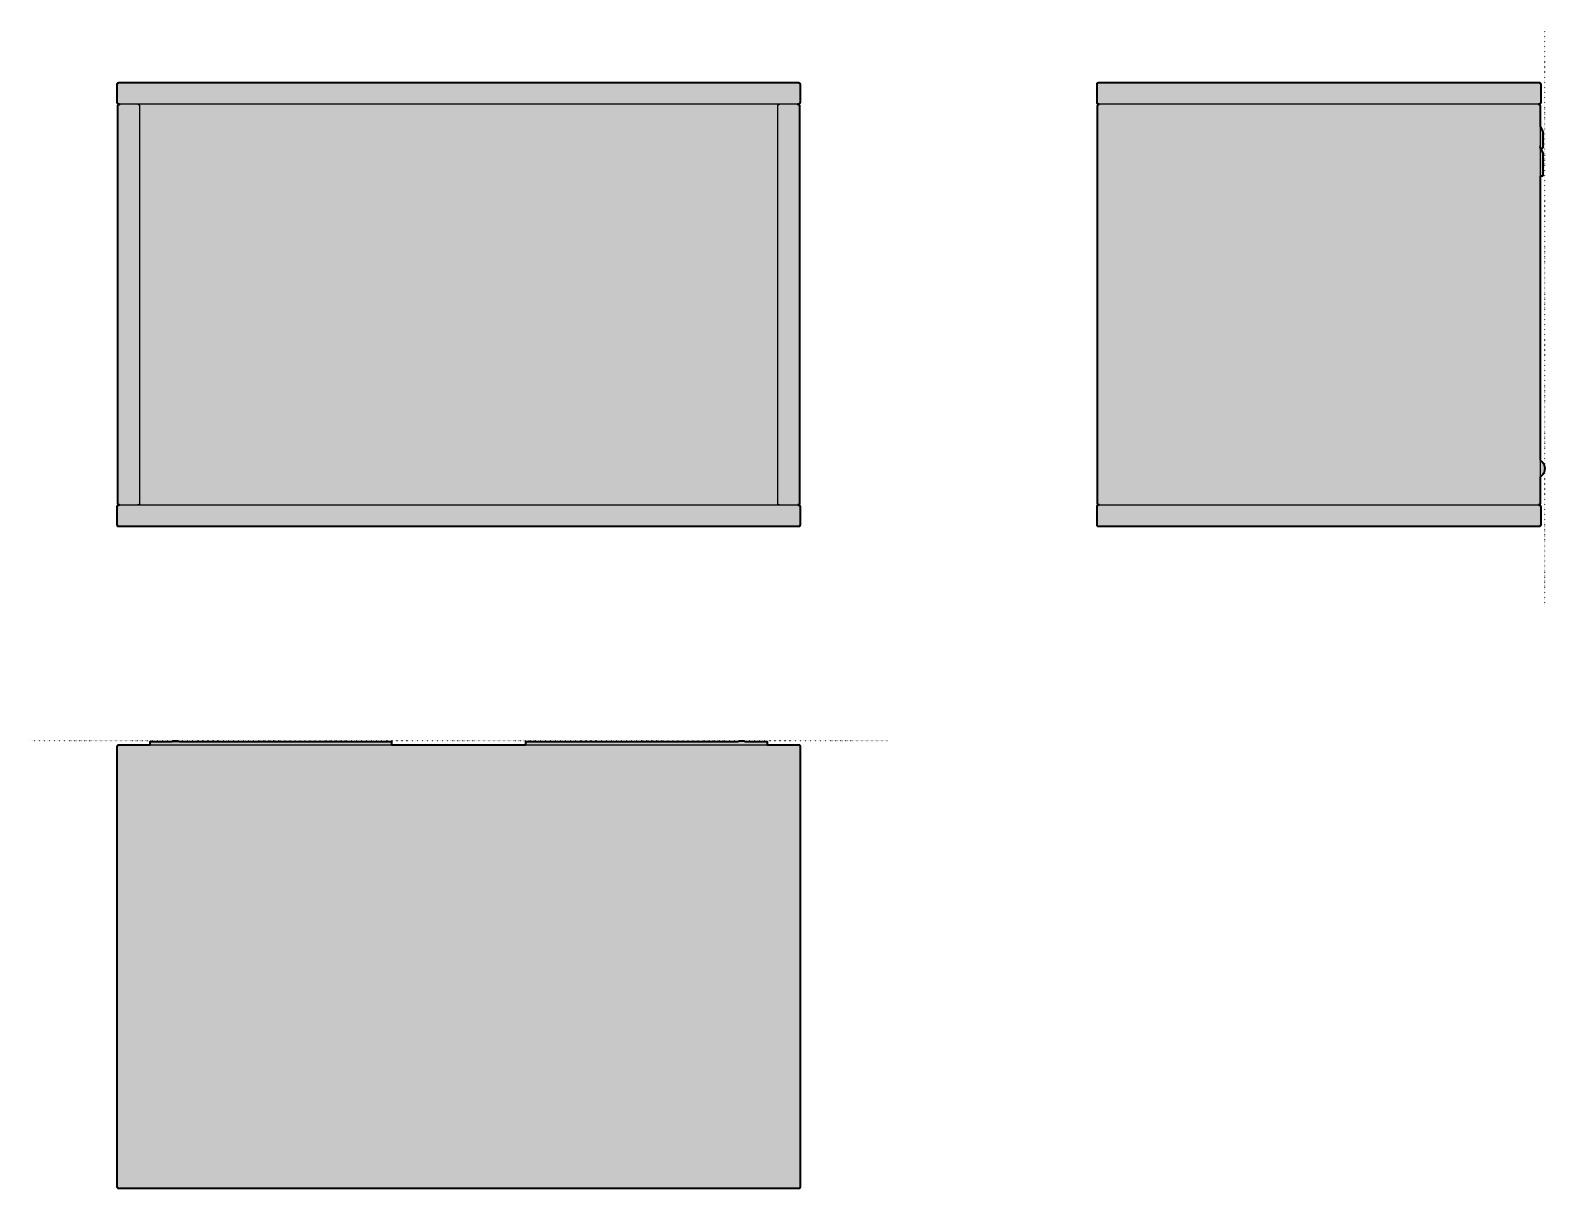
# Model space of a CAD drawing. Header units: millimetres. Extents: x -77 to 1254, y -602 to 415.
import ezdxf

# ---------------------------------------------------------------- set-up
doc = ezdxf.new("R2010")
doc.units = ezdxf.units.MM
doc.linetypes.add('Dots', pattern=[1, 0, -1])
doc.layers.add('Blocks', color=7, linetype='Continuous')
doc.layers.add('Blocks$Fill', color=7, linetype='Continuous', true_color=0xffffff)
for name, color, linetype, lineweight, true_color in [('Blocks$Inner', 7, 'Continuous', 25, 0x007f00), ('Blocks$Outline', 7, 'Continuous', 35, 0xff3f3f), ('Groud', 7, 'Dots', 25, 0x243775)]:
    doc.layers.add(name, color=color, linetype=linetype, lineweight=lineweight, true_color=true_color)

# ---------------------------------------------------------------- blocks, each defined once
blk = doc.blocks.new('Colour Wall Cabinet S Top')
at = {"layer": 'Blocks$Fill'}
blk.add_hatch(color=256, dxfattribs=at).paths.add_polyline_path([(-30.7, -52.4), (-30.2, -52.2), (-29.9, -52.1), (-29.6, -52), (-29.3, -51.9), (-29, -51.8), (-28.7, -51.8), (-28.4, -51.7), (-28, -51.7), (-27.7, -51.6), (-27.4, -51.6), (-27.1, -51.6), (-26.8, -51.6), (-26.5, -51.6), (-26.2, -51.6), (-25.9, -51.7), (-25.6, -51.7), (-25.3, -51.8), (-25, -51.8), (-24.7, -51.9), (-24.4, -52), (-24.1, -52.1), (-23.8, -52.2), (-23.5, -52.3), (-23.2, -52.4), (-4.5, -52.4), (-4.5, -52.5), (-4.5, -55.1), (23.1, -55.1), (23.1, -55.1), (23.2, -55.1), (23.2, -55.1), (23.3, -55.1), (23.3, -55.1), (23.4, -55.1), (23.4, -55.2), (23.5, -55.2), (23.5, -55.2), (23.6, -55.2), (23.6, -55.2), (23.7, -55.2), (23.7, -55.3), (23.8, -55.3), (23.8, -55.3), (23.9, -55.3), (23.9, -55.4), (23.9, -55.4), (24, -55.4), (24, -55.5), (24.1, -55.5), (24.1, -55.5), (24.1, -55.6), (24.2, -55.6), (24.2, -55.7), (24.2, -55.7), (24.3, -55.7), (24.3, -55.8), (24.3, -55.8), (24.3, -55.9), (24.4, -55.9), (24.4, -56), (24.4, -56), (24.4, -56.1), (24.5, -56.1), (24.5, -56.1), (24.5, -56.2), (24.5, -56.2), (24.5, -56.3), (24.5, -56.3), (24.5, -56.4), (24.5, -56.4), (24.5, -56.5), (24.5, -56.6), (24.5, -443.7), (24.5, -443.7), (24.5, -443.8), (24.5, -443.8), (24.5, -443.9), (24.5, -443.9), (24.5, -444), (24.5, -444), (24.5, -444.1), (24.5, -444.1), (24.4, -444.2), (24.4, -444.2), (24.4, -444.2), (24.4, -444.3), (24.3, -444.3), (24.3, -444.4), (24.3, -444.4), (24.3, -444.5), (24.2, -444.5), (24.2, -444.5), (24.2, -444.6), (24.1, -444.6), (24.1, -444.7), (24.1, -444.7), (24, -444.7), (24, -444.8), (23.9, -444.8), (23.9, -444.8), (23.9, -444.9), (23.8, -444.9), (23.8, -444.9), (23.7, -444.9), (23.7, -445), (23.6, -445), (23.6, -445), (23.5, -445), (23.5, -445), (23.4, -445), (23.4, -445.1), (23.3, -445.1), (23.3, -445.1), (23.2, -445.1), (23.2, -445.1), (23.1, -445.1), (23.1, -445.1), (23, -445.1), (-574, -445.1), (-574.1, -445.1), (-574.1, -445.1), (-574.2, -445.1), (-574.2, -445.1), (-574.3, -445.1), (-574.3, -445.1), (-574.4, -445), (-574.4, -445), (-574.5, -445), (-574.5, -445), (-574.6, -445), (-574.6, -445), (-574.6, -444.9), (-574.7, -444.9), (-574.7, -444.9), (-574.8, -444.9), (-574.8, -444.8), (-574.9, -444.8), (-574.9, -444.8), (-574.9, -444.7), (-575, -444.7), (-575, -444.7), (-575.1, -444.6), (-575.1, -444.6), (-575.1, -444.5), (-575.2, -444.5), (-575.2, -444.5), (-575.2, -444.4), (-575.2, -444.4), (-575.3, -444.3), (-575.3, -444.3), (-575.3, -444.2), (-575.3, -444.2), (-575.4, -444.2), (-575.4, -444.1), (-575.4, -444.1), (-575.4, -444), (-575.4, -444), (-575.4, -443.9), (-575.4, -443.9), (-575.4, -443.8), (-575.5, -443.8), (-575.5, -443.7), (-575.5, -443.7), (-575.5, -443.6), (-575.5, -56.6), (-575.5, -56.5), (-575.5, -56.4), (-575.4, -56.4), (-575.4, -56.3), (-575.4, -56.3), (-575.4, -56.2), (-575.4, -56.2), (-575.4, -56.1), (-575.4, -56.1), (-575.4, -56.1), (-575.3, -56), (-575.3, -56), (-575.3, -55.9), (-575.3, -55.9), (-575.2, -55.8), (-575.2, -55.8), (-575.2, -55.7), (-575.2, -55.7), (-575.1, -55.7), (-575.1, -55.6), (-575.1, -55.6), (-575, -55.5), (-575, -55.5), (-574.9, -55.5), (-574.9, -55.4), (-574.9, -55.4), (-574.8, -55.4), (-574.8, -55.3), (-574.7, -55.3), (-574.7, -55.3), (-574.6, -55.3), (-574.6, -55.2), (-574.6, -55.2), (-574.5, -55.2), (-574.5, -55.2), (-574.4, -55.2), (-574.4, -55.2), (-574.3, -55.1), (-574.3, -55.1), (-574.2, -55.1), (-574.2, -55.1), (-574.1, -55.1), (-574.1, -55.1), (-574, -55.1), (-574, -55.1), (-546.5, -55.1), (-546.5, -53.5), (-546.5, -52.4), (-527.7, -52.4), (-527.2, -52.2), (-526.9, -52.1), (-526.6, -52), (-526.3, -51.9), (-526, -51.8), (-525.7, -51.8), (-525.4, -51.7), (-525, -51.7), (-524.7, -51.6), (-524.4, -51.6), (-524.1, -51.6), (-523.8, -51.6), (-523.5, -51.6), (-523.2, -51.6), (-522.9, -51.7), (-522.6, -51.7), (-522.3, -51.8), (-522, -51.8), (-521.6, -51.9), (-521.4, -52), (-521.1, -52.1), (-520.8, -52.2), (-520.5, -52.3), (-520.2, -52.4), (-334.5, -52.4), (-334.5, -52.5), (-334.5, -55.1), (-216.5, -55.1), (-216.5, -52.4)], flags=0)
at = {"layer": 'Blocks$Inner'}
for points in [[(-546.5, -53.5), (-546.5, -55.1), (-546.5, -54.6), (-546.5, -54.6), (-546.5, -52.5), (-546.5, -52.4), (-334.5, -52.4), (-334.5, -52.5), (-334.5, -54.6), (-334.5, -54.6), (-334.5, -55.1), (-334.5, -53.5)], [(-520.2, -52.4), (-520.5, -52.3), (-520.8, -52.2), (-521.1, -52.1), (-521.4, -52), (-521.6, -51.9), (-522, -51.8), (-522.3, -51.8), (-522.6, -51.7), (-522.9, -51.7), (-523.2, -51.6), (-523.5, -51.6), (-523.8, -51.6), (-524.1, -51.6), (-524.4, -51.6), (-524.7, -51.6), (-525, -51.7), (-525.4, -51.7), (-525.7, -51.8), (-526, -51.8), (-526.3, -51.9), (-526.6, -52), (-526.9, -52.1), (-527.2, -52.2), (-527.4, -52.3), (-527.7, -52.4)], [(-4.5, -55.1), (-4.5, -54.6), (-4.5, -54.6), (-4.5, -52.5), (-4.5, -52.4), (-216.5, -52.4), (-216.5, -52.5), (-216.5, -54.6), (-216.5, -54.6), (-216.5, -55.1)], [(-30.7, -52.4), (-30.4, -52.3), (-30.2, -52.2), (-29.9, -52.1), (-29.6, -52), (-29.3, -51.9), (-29, -51.8), (-28.7, -51.8), (-28.4, -51.7), (-28, -51.7), (-27.7, -51.6), (-27.4, -51.6), (-27.1, -51.6), (-26.8, -51.6), (-26.5, -51.6), (-26.2, -51.6), (-25.9, -51.7), (-25.6, -51.7), (-25.3, -51.8), (-25, -51.8), (-24.7, -51.9), (-24.4, -52), (-24.1, -52.1), (-23.8, -52.2), (-23.5, -52.3), (-23.2, -52.4)], [(-216.5, -53.4), (-216.5, -53.5), (-216.5, -55.1)], [(-4.4, -55.1), (-4.4, -53.5), (-4.4, -53.4)]]:
    blk.add_lwpolyline(points, dxfattribs=at)
blk.add_lwpolyline([(24.5, -56.6), (24.5, -56.6), (24.5, -443.6), (24.5, -443.7), (24.5, -443.7), (24.5, -443.8), (24.5, -443.8), (24.5, -443.9), (24.5, -443.9), (24.5, -444), (24.5, -444), (24.5, -444.1), (24.5, -444.1), (24.4, -444.2), (24.4, -444.2), (24.4, -444.2), (24.4, -444.3), (24.3, -444.3), (24.3, -444.4), (24.3, -444.4), (24.3, -444.5), (24.2, -444.5), (24.2, -444.5), (24.2, -444.6), (24.1, -444.6), (24.1, -444.7), (24.1, -444.7), (24, -444.7), (24, -444.8), (23.9, -444.8), (23.9, -444.8), (23.9, -444.9), (23.8, -444.9), (23.8, -444.9), (23.7, -444.9), (23.7, -445), (23.6, -445), (23.6, -445), (23.5, -445), (23.5, -445), (23.4, -445), (23.4, -445.1), (23.3, -445.1), (23.3, -445.1), (23.2, -445.1), (23.2, -445.1), (23.1, -445.1), (23.1, -445.1), (23, -445.1), (-574, -445.1), (-574, -445.1), (-574.1, -445.1), (-574.1, -445.1), (-574.2, -445.1), (-574.2, -445.1), (-574.3, -445.1), (-574.3, -445.1), (-574.4, -445), (-574.4, -445), (-574.5, -445), (-574.5, -445), (-574.6, -445), (-574.6, -445), (-574.6, -444.9), (-574.7, -444.9), (-574.7, -444.9), (-574.8, -444.9), (-574.8, -444.8), (-574.9, -444.8), (-574.9, -444.8), (-574.9, -444.7), (-575, -444.7), (-575, -444.7), (-575.1, -444.6), (-575.1, -444.6), (-575.1, -444.5), (-575.2, -444.5), (-575.2, -444.5), (-575.2, -444.4), (-575.2, -444.4), (-575.3, -444.3), (-575.3, -444.3), (-575.3, -444.2), (-575.3, -444.2), (-575.4, -444.2), (-575.4, -444.1), (-575.4, -444.1), (-575.4, -444), (-575.4, -444), (-575.4, -443.9), (-575.4, -443.9), (-575.4, -443.8), (-575.5, -443.8), (-575.5, -443.7), (-575.5, -443.7), (-575.5, -443.6), (-575.5, -56.6), (-575.5, -56.6), (-575.5, -56.5), (-575.5, -56.4), (-575.4, -56.4), (-575.4, -56.3), (-575.4, -56.3), (-575.4, -56.2), (-575.4, -56.2), (-575.4, -56.1), (-575.4, -56.1), (-575.4, -56.1), (-575.3, -56), (-575.3, -56), (-575.3, -55.9), (-575.3, -55.9), (-575.2, -55.8), (-575.2, -55.8), (-575.2, -55.7), (-575.2, -55.7), (-575.1, -55.7), (-575.1, -55.6), (-575.1, -55.6), (-575, -55.5), (-575, -55.5), (-574.9, -55.5), (-574.9, -55.4), (-574.9, -55.4), (-574.8, -55.4), (-574.8, -55.3), (-574.7, -55.3), (-574.7, -55.3), (-574.6, -55.3), (-574.6, -55.2), (-574.6, -55.2), (-574.5, -55.2), (-574.5, -55.2), (-574.4, -55.2), (-574.4, -55.2), (-574.3, -55.1), (-574.3, -55.1), (-574.2, -55.1), (-574.2, -55.1), (-574.1, -55.1), (-574.1, -55.1), (-574, -55.1), (-574, -55.1), (23, -55.1), (23.1, -55.1), (23.1, -55.1), (23.2, -55.1), (23.2, -55.1), (23.3, -55.1), (23.3, -55.1), (23.4, -55.1), (23.4, -55.2), (23.5, -55.2), (23.5, -55.2), (23.6, -55.2), (23.6, -55.2), (23.7, -55.2), (23.7, -55.3), (23.8, -55.3), (23.8, -55.3), (23.9, -55.3), (23.9, -55.4), (23.9, -55.4), (24, -55.4), (24, -55.5), (24.1, -55.5), (24.1, -55.5), (24.1, -55.6), (24.2, -55.6), (24.2, -55.7), (24.2, -55.7), (24.3, -55.7), (24.3, -55.8), (24.3, -55.8), (24.3, -55.9), (24.4, -55.9), (24.4, -56), (24.4, -56), (24.4, -56.1), (24.5, -56.1), (24.5, -56.1), (24.5, -56.2), (24.5, -56.2), (24.5, -56.3), (24.5, -56.3), (24.5, -56.4), (24.5, -56.4), (24.5, -56.5)], close=True, dxfattribs=at)
at = {"layer": 'Blocks$Outline'}
for points in [[(-546.5, -53.5), (-546.5, -52.5), (-546.5, -52.4), (-527.7, -52.4)], [(-527.7, -52.4), (-527.4, -52.3), (-527.2, -52.2), (-526.9, -52.1), (-526.6, -52), (-526.3, -51.9), (-526, -51.8), (-525.7, -51.8), (-525.4, -51.7), (-525, -51.7), (-524.7, -51.6), (-524.4, -51.6), (-524.1, -51.6), (-523.8, -51.6), (-523.5, -51.6), (-523.2, -51.6), (-522.9, -51.7), (-522.6, -51.7), (-522.3, -51.8), (-522, -51.8), (-521.6, -51.9), (-521.4, -52), (-521.1, -52.1), (-520.8, -52.2), (-520.5, -52.3), (-520.2, -52.4)], [(-520.2, -52.4), (-334.5, -52.4), (-334.5, -52.5), (-334.5, -54.6), (-334.5, -54.6), (-334.5, -55.1)], [(-216.5, -55.1), (-216.5, -54.6), (-216.5, -54.6), (-216.5, -52.5), (-216.5, -52.4), (-30.7, -52.4)], [(-30.7, -52.4), (-30.4, -52.3), (-30.2, -52.2), (-29.9, -52.1), (-29.6, -52), (-29.3, -51.9), (-29, -51.8), (-28.7, -51.8), (-28.4, -51.7), (-28, -51.7), (-27.7, -51.6), (-27.4, -51.6), (-27.1, -51.6), (-26.8, -51.6), (-26.5, -51.6), (-26.2, -51.6), (-25.9, -51.7), (-25.6, -51.7), (-25.3, -51.8), (-25, -51.8), (-24.7, -51.9), (-24.4, -52), (-24.1, -52.1), (-23.8, -52.2), (-23.5, -52.3), (-23.2, -52.4)], [(-23.2, -52.4), (-4.5, -52.4), (-4.5, -52.5), (-4.5, -54.6), (-4.5, -54.6), (-4.5, -55.1)], [(24.5, -56.6), (24.5, -56.6), (24.5, -443.6), (24.5, -443.7), (24.5, -443.7), (24.5, -443.8), (24.5, -443.8), (24.5, -443.9), (24.5, -443.9), (24.5, -444), (24.5, -444), (24.5, -444.1), (24.5, -444.1), (24.4, -444.2), (24.4, -444.2), (24.4, -444.2), (24.4, -444.3), (24.3, -444.3), (24.3, -444.4), (24.3, -444.4), (24.3, -444.5), (24.2, -444.5), (24.2, -444.5), (24.2, -444.6), (24.1, -444.6), (24.1, -444.7), (24.1, -444.7), (24, -444.7), (24, -444.8), (23.9, -444.8), (23.9, -444.8), (23.9, -444.9), (23.8, -444.9), (23.8, -444.9), (23.7, -444.9), (23.7, -445), (23.6, -445), (23.6, -445), (23.5, -445), (23.5, -445), (23.4, -445), (23.4, -445.1), (23.3, -445.1), (23.3, -445.1), (23.2, -445.1), (23.2, -445.1), (23.1, -445.1), (23.1, -445.1), (23, -445.1), (-574, -445.1), (-574, -445.1), (-574.1, -445.1), (-574.1, -445.1), (-574.2, -445.1), (-574.2, -445.1), (-574.3, -445.1), (-574.3, -445.1), (-574.4, -445), (-574.4, -445), (-574.5, -445), (-574.5, -445), (-574.6, -445), (-574.6, -445), (-574.6, -444.9), (-574.7, -444.9), (-574.7, -444.9), (-574.8, -444.9), (-574.8, -444.8), (-574.9, -444.8), (-574.9, -444.8), (-574.9, -444.7), (-575, -444.7), (-575, -444.7), (-575.1, -444.6), (-575.1, -444.6), (-575.1, -444.5), (-575.2, -444.5), (-575.2, -444.5), (-575.2, -444.4), (-575.2, -444.4), (-575.3, -444.3), (-575.3, -444.3), (-575.3, -444.2), (-575.3, -444.2), (-575.4, -444.2), (-575.4, -444.1), (-575.4, -444.1), (-575.4, -444), (-575.4, -444), (-575.4, -443.9), (-575.4, -443.9), (-575.4, -443.8), (-575.5, -443.8), (-575.5, -443.7), (-575.5, -443.7), (-575.5, -443.6), (-575.5, -56.6), (-575.5, -56.6), (-575.5, -56.5), (-575.5, -56.4), (-575.4, -56.4), (-575.4, -56.3), (-575.4, -56.3), (-575.4, -56.2), (-575.4, -56.2), (-575.4, -56.1), (-575.4, -56.1), (-575.4, -56.1), (-575.3, -56), (-575.3, -56), (-575.3, -55.9), (-575.3, -55.9), (-575.2, -55.8), (-575.2, -55.8), (-575.2, -55.7), (-575.2, -55.7), (-575.1, -55.7), (-575.1, -55.6), (-575.1, -55.6), (-575, -55.5), (-575, -55.5), (-574.9, -55.5), (-574.9, -55.4), (-574.9, -55.4), (-574.8, -55.4), (-574.8, -55.3), (-574.7, -55.3), (-574.7, -55.3), (-574.6, -55.3), (-574.6, -55.2), (-574.6, -55.2), (-574.5, -55.2), (-574.5, -55.2), (-574.4, -55.2), (-574.4, -55.2), (-574.3, -55.1), (-574.3, -55.1), (-574.2, -55.1), (-574.2, -55.1), (-574.1, -55.1), (-574.1, -55.1), (-574, -55.1), (-574, -55.1), (-546.5, -55.1)], [(-546.5, -55.1), (-546.5, -53.5)], [(-334.5, -55.1), (-216.5, -55.1)], [(-4.5, -55.1), (23, -55.1), (23.1, -55.1), (23.1, -55.1), (23.2, -55.1), (23.2, -55.1), (23.3, -55.1), (23.3, -55.1), (23.4, -55.1), (23.4, -55.2), (23.5, -55.2), (23.5, -55.2), (23.6, -55.2), (23.6, -55.2), (23.7, -55.2), (23.7, -55.3), (23.8, -55.3), (23.8, -55.3), (23.9, -55.3), (23.9, -55.4), (23.9, -55.4), (24, -55.4), (24, -55.5), (24.1, -55.5), (24.1, -55.5), (24.1, -55.6), (24.2, -55.6), (24.2, -55.7), (24.2, -55.7), (24.3, -55.7), (24.3, -55.8), (24.3, -55.8), (24.3, -55.9), (24.4, -55.9), (24.4, -56), (24.4, -56), (24.4, -56.1), (24.5, -56.1), (24.5, -56.1), (24.5, -56.2), (24.5, -56.2), (24.5, -56.3), (24.5, -56.3), (24.5, -56.4), (24.5, -56.4), (24.5, -56.5), (24.5, -56.6)]]:
    blk.add_lwpolyline(points, dxfattribs=at)
blk = doc.blocks.new('Colour Wall Cabinet S Side')
at = {"layer": 'Blocks$Fill'}
blk.add_hatch(color=256, dxfattribs=at).paths.add_polyline_path([(55.1, 242.4), (54.6, 242.4), (54.6, 242.4), (54.5, 242.4), (54.5, 242.4), (54.4, 242.4), (54.4, 242.4), (54.3, 242.4), (54.3, 242.4), (54.2, 242.5), (54.2, 242.5), (54.1, 242.5), (54.1, 242.5), (54, 242.5), (54, 242.6), (53.9, 242.6), (53.9, 242.6), (53.8, 242.6), (53.8, 242.7), (53.8, 242.7), (53.7, 242.7), (53.7, 242.8), (53.6, 242.8), (53.6, 242.8), (53.6, 242.9), (53.5, 242.9), (53.5, 242.9), (53.5, 243), (53.4, 243), (53.4, 243.1), (53.4, 243.1), (53.4, 243.2), (53.3, 243.2), (53.3, 243.2), (53.3, 243.3), (53.3, 243.3), (53.3, 243.4), (53.2, 243.4), (53.2, 243.5), (53.2, 243.5), (53.2, 243.6), (53.2, 243.6), (53.2, 243.7), (53.2, 243.7), (53.2, 243.8), (53.2, 243.8), (53.2, 243.9), (53.2, 259.9), (53.2, 260), (53.2, 260), (53.2, 260.1), (53.2, 260.1), (53.2, 260.2), (53.2, 260.2), (53.2, 260.3), (53.2, 260.3), (53.3, 260.4), (53.3, 260.4), (53.3, 260.5), (53.3, 260.5), (53.3, 260.6), (53.4, 260.6), (53.4, 260.7), (53.4, 260.7), (53.4, 260.8), (53.5, 260.8), (53.5, 260.8), (53.5, 260.9), (53.6, 260.9), (53.6, 260.9), (53.6, 261), (53.7, 261), (53.7, 261.1), (53.8, 261.1), (53.8, 261.1), (53.8, 261.1), (53.9, 261.2), (53.9, 261.2), (54, 261.2), (54, 261.2), (54.1, 261.3), (54.1, 261.3), (54.2, 261.3), (54.2, 261.3), (54.3, 261.3), (54.3, 261.3), (54.4, 261.4), (54.4, 261.4), (54.5, 261.4), (54.5, 261.4), (54.6, 261.4), (54.6, 261.4), (54.7, 261.4), (441.7, 261.4), (441.8, 261.4), (441.8, 261.4), (441.9, 261.4), (441.9, 261.4), (442, 261.4), (442, 261.3), (442.1, 261.3), (442.1, 261.3), (442.2, 261.3), (442.2, 261.3), (442.3, 261.3), (442.3, 261.2), (442.4, 261.2), (442.4, 261.2), (442.4, 261.2), (442.5, 261.1), (442.5, 261.1), (442.6, 261.1), (442.6, 261.1), (442.7, 261), (442.7, 261), (442.7, 260.9), (442.8, 260.9), (442.8, 260.9), (442.8, 260.8), (442.9, 260.8), (442.9, 260.8), (442.9, 260.7), (442.9, 260.7), (443, 260.6), (443, 260.6), (443, 260.5), (443, 260.5), (443.1, 260.4), (443.1, 260.4), (443.1, 260.3), (443.1, 260.3), (443.1, 260.2), (443.1, 260.2), (443.1, 260.1), (443.2, 260.1), (443.2, 260), (443.2, 260), (443.2, 259.9), (443.2, 259.9), (443.2, 243.8), (443.2, 243.8), (443.2, 243.7), (443.2, 243.7), (443.1, 243.6), (443.1, 243.6), (443.1, 243.5), (443.1, 243.5), (443.1, 243.4), (443.1, 243.4), (443.1, 243.3), (443, 243.3), (443, 243.2), (443, 243.2), (443, 243.1), (442.9, 243.1), (442.9, 243.1), (442.9, 243), (442.9, 243), (442.8, 242.9), (442.8, 242.9), (442.7, 242.9), (442.7, 242.8), (442.7, 242.8), (442.6, 242.7), (442.6, 242.7), (442.6, 242.7), (442.5, 242.7), (442.5, 242.6), (442.4, 242.6), (442.4, 242.6), (442.3, 242.5), (442.3, 242.5), (442.2, 242.5), (442.2, 242.5), (442.1, 242.5), (442.1, 242.5), (442, 242.4), (442, 242.4), (441.9, 242.4), (441.9, 242.4), (441.8, 242.4), (441.8, 242.4), (441.7, 242.4), (441.2, 242.4), (441.2, 242.4), (441.3, 242.4), (441.3, 242.4), (441.4, 242.4), (441.4, 242.4), (441.5, 242.4), (441.5, 242.3), (441.6, 242.3), (441.6, 242.3), (441.7, 242.3), (441.7, 242.3), (441.8, 242.3), (441.8, 242.2), (441.9, 242.2), (441.9, 242.2), (441.9, 242.2), (442, 242.1), (442, 242.1), (442.1, 242.1), (442.1, 242.1), (442.2, 242), (442.2, 242), (442.2, 241.9), (442.3, 241.9), (442.3, 241.9), (442.3, 241.8), (442.4, 241.8), (442.4, 241.8), (442.4, 241.7), (442.4, 241.7), (442.5, 241.6), (442.5, 241.6), (442.5, 241.5), (442.5, 241.5), (442.6, 241.4), (442.6, 241.4), (442.6, 241.3), (442.6, 241.3), (442.6, 241.2), (442.6, 241.2), (442.6, 241.1), (442.7, 241.1), (442.7, 241), (442.7, 241), (442.7, 240.9), (442.7, 240.9), (442.7, 223.6), (442.7, 223.5), (442.7, 223.5), (442.7, 223.5), (442.7, 223.4), (442.7, 223.4), (442.7, 223.4), (442.7, 223.3), (442.7, 223.3), (442.7, 223.3), (442.7, 223.2), (442.7, 223.2), (444.8, 218.5), (444.8, 218.5), (444.8, 218.5), (444.8, 218.5), (444.8, 218.4), (444.8, 218.4), (444.9, 218.3), (444.9, 218.3), (444.9, 218.3), (444.9, 218.2), (444.9, 218.2), (444.9, 218.2), (444.9, 204.4), (444.9, 204.3), (444.9, 204.3), (444.9, 204.2), (444.9, 204.2), (444.8, 204.2), (444.8, 204.1), (444.8, 204.1), (444.8, 204.1), (444.8, 204), (444.8, 204), (444.8, 204), (444.8, 204), (444.8, 203.9), (444.7, 203.9), (444.7, 203.9), (444.7, 203.8), (444.7, 203.8), (444.7, 203.8), (444.6, 203.8), (444.6, 203.7), (444.6, 203.7), (444.6, 203.7), (444.5, 203.7), (444.5, 203.6), (444.5, 203.6), (444.5, 203.6), (444.4, 203.6), (444.4, 203.5), (444.4, 203.5), (444.4, 203.5), (444.3, 203.5), (444.3, 203.5), (444.3, 203.5), (444.2, 203.5), (444.2, 203.4), (444.2, 203.4), (444.1, 203.4), (444.1, 203.4), (444.1, 203.4), (444, 203.4), (444, 203.4), (444, 203.4), (443.9, 203.4), (443.9, 203.4), (443.9, 203.4), (443.8, 203.4), (443.7, 203.4), (443.7, 203.4), (443.7, 203.4), (443.6, 203.4), (443.6, 203.4), (443.6, 203.4), (443.5, 203.4), (443.5, 203.4), (443.5, 203.4), (443.4, 203.5), (443.4, 203.5), (443.4, 203.5), (443.3, 203.5), (443.3, 203.5), (443.3, 203.5), (443.2, 203.6), (443.2, 203.6), (443.2, 203.6), (443.2, 203.6), (443.1, 203.6), (443.1, 203.7), (443.1, 203.7), (443.1, 203.7), (443, 203.7), (443, 203.8), (443, 203.8), (443, 203.8), (442.9, 203.9), (442.9, 203.9), (442.9, 203.9), (442.9, 203.9), (442.9, 204), (442.9, 204), (442.9, 204), (442.8, 204.1), (442.8, 204.1), (442.8, 204.1), (442.8, 204.2), (442.8, 204.2), (442.8, 204.2), (442.8, 204.3), (442.8, 204.3), (442.8, 204.2), (442.8, 204.2), (442.8, 204.2), (442.8, 204.1), (442.8, 204.1), (442.8, 204.1), (442.8, 204), (442.9, 204), (442.9, 204), (442.9, 203.9), (444.9, 199.3), (445, 199.2), (445, 199.2), (445, 199.2), (445, 199.1), (445, 199.1), (445, 199.1), (445, 199), (445, 199), (445, 199), (445, 198.9), (445, 198.9), (445, 180.1), (445, 180), (445, 180), (445, 180), (445, 179.9), (445, 179.9), (445, 179.9), (445, 179.8), (445, 179.8), (445, 179.8), (444.9, 179.7), (444.9, 179.7), (444.9, 179.7), (444.9, 179.6), (444.9, 179.6), (444.9, 179.6), (444.9, 179.6), (444.8, 179.5), (444.8, 179.5), (444.8, 179.5), (444.8, 179.4), (444.7, 179.4), (444.7, 179.4), (444.7, 179.4), (444.7, 179.3), (444.6, 179.3), (444.6, 179.3), (444.6, 179.3), (444.6, 179.3), (444.5, 179.2), (444.5, 179.2), (444.5, 179.2), (444.4, 179.2), (444.4, 179.2), (444.4, 179.2), (444.3, 179.2), (444.3, 179.1), (444.3, 179.1), (444.3, 179.1), (444.2, 179.1), (444.2, 179.1), (444.2, 179.1), (444.1, 179.1), (444.1, 179.1), (444, 179.1), (444, 179.1), (443, 179.1), (442.9, 179.1), (442.9, 179.1), (442.9, 179.1), (442.9, 179.1), (442.8, 179.1), (442.8, 179.1), (442.8, 179.1), (442.7, 179.1), (442.7, 179.2), (442.7, 179.2), (442.7, -70.4), (443.1, -70.7), (443.4, -70.8), (443.6, -71), (443.8, -71.2), (444, -71.4), (444.2, -71.6), (444.4, -71.8), (444.6, -72), (444.8, -72.2), (445, -72.4), (445.1, -72.6), (445.3, -72.9), (445.4, -73.1), (445.6, -73.3), (445.7, -73.6), (445.8, -73.8), (446, -74.1), (446.1, -74.3), (446.2, -74.6), (446.3, -74.9), (446.3, -75.1), (446.4, -75.4), (446.5, -75.7), (446.5, -75.9), (446.6, -76.2), (446.6, -76.5), (446.6, -76.8), (446.7, -77.1), (446.7, -77.3), (446.7, -77.9), (446.7, -78.2), (446.6, -78.4), (446.6, -78.7), (446.6, -79), (446.5, -79.3), (446.5, -79.6), (446.4, -79.8), (446.3, -80.1), (446.3, -80.4), (446.2, -80.6), (446.1, -80.9), (446, -81.1), (445.8, -81.4), (445.7, -81.6), (445.6, -81.9), (445.4, -82.1), (445.3, -82.4), (445.1, -82.6), (445, -82.8), (444.8, -83), (444.6, -83.2), (444.4, -83.5), (444.2, -83.7), (444, -83.8), (443.8, -84), (443.6, -84.2), (443.4, -84.4), (443.1, -84.5), (442.9, -84.7), (442.7, -84.8), (442.7, -108.2), (442.7, -108.2), (442.7, -108.3), (442.7, -108.3), (442.6, -108.4), (442.6, -108.4), (442.6, -108.5), (442.6, -108.5), (442.6, -108.6), (442.6, -108.6), (442.6, -108.7), (442.5, -108.7), (442.5, -108.8), (442.5, -108.8), (442.5, -108.8), (442.4, -108.9), (442.4, -108.9), (442.4, -109), (442.4, -109), (442.3, -109.1), (442.3, -109.1), (442.3, -109.1), (442.2, -109.2), (442.2, -109.2), (442.2, -109.2), (442.1, -109.3), (442.1, -109.3), (442, -109.3), (442, -109.4), (441.9, -109.4), (441.9, -109.4), (441.9, -109.4), (441.8, -109.5), (441.8, -109.5), (441.7, -109.5), (441.7, -109.5), (441.6, -109.5), (441.6, -109.6), (441.5, -109.6), (441.5, -109.6), (441.4, -109.6), (441.4, -109.6), (441.3, -109.6), (441.3, -109.6), (441.2, -109.6), (441.7, -109.6), (441.8, -109.6), (441.8, -109.6), (441.9, -109.6), (441.9, -109.6), (442, -109.6), (442, -109.7), (442.1, -109.7), (442.1, -109.7), (442.2, -109.7), (442.2, -109.7), (442.3, -109.7), (442.3, -109.8), (442.4, -109.8), (442.4, -109.8), (442.4, -109.8), (442.5, -109.9), (442.5, -109.9), (442.6, -109.9), (442.6, -109.9), (442.7, -110), (442.7, -110), (442.7, -110.1), (442.8, -110.1), (442.8, -110.1), (442.8, -110.2), (442.9, -110.2), (442.9, -110.2), (442.9, -110.3), (442.9, -110.3), (443, -110.4), (443, -110.4), (443, -110.5), (443, -110.5), (443.1, -110.6), (443.1, -110.6), (443.1, -110.7), (443.1, -110.7), (443.1, -110.8), (443.1, -110.8), (443.1, -110.9), (443.2, -110.9), (443.2, -111), (443.2, -111), (443.2, -111.1), (443.2, -111.1), (443.2, -127.2), (443.2, -127.2), (443.2, -127.3), (443.2, -127.3), (443.1, -127.4), (443.1, -127.4), (443.1, -127.5), (443.1, -127.5), (443.1, -127.6), (443.1, -127.6), (443.1, -127.7), (443, -127.7), (443, -127.8), (443, -127.8), (443, -127.8), (442.9, -127.9), (442.9, -127.9), (442.9, -128), (442.9, -128), (442.8, -128.1), (442.8, -128.1), (442.8, -128.1), (442.7, -128.2), (442.7, -128.2), (442.7, -128.2), (442.6, -128.3), (442.6, -128.3), (442.5, -128.3), (442.5, -128.4), (442.4, -128.4), (442.4, -128.4), (442.4, -128.4), (442.3, -128.5), (442.3, -128.5), (442.2, -128.5), (442.2, -128.5), (442.1, -128.5), (442.1, -128.6), (442, -128.6), (442, -128.6), (441.9, -128.6), (441.9, -128.6), (441.8, -128.6), (441.8, -128.6), (441.7, -128.6), (441.7, -128.6), (54.6, -128.6), (54.6, -128.6), (54.5, -128.6), (54.5, -128.6), (54.4, -128.6), (54.4, -128.6), (54.3, -128.6), (54.3, -128.6), (54.2, -128.5), (54.2, -128.5), (54.1, -128.5), (54.1, -128.5), (54, -128.5), (54, -128.4), (53.9, -128.4), (53.9, -128.4), (53.8, -128.4), (53.8, -128.3), (53.8, -128.3), (53.7, -128.3), (53.7, -128.2), (53.6, -128.2), (53.6, -128.2), (53.6, -128.1), (53.5, -128.1), (53.5, -128.1), (53.5, -128), (53.4, -128), (53.4, -127.9), (53.4, -127.9), (53.4, -127.8), (53.3, -127.8), (53.3, -127.8), (53.3, -127.7), (53.3, -127.7), (53.3, -127.6), (53.2, -127.6), (53.2, -127.5), (53.2, -127.5), (53.2, -127.4), (53.2, -127.4), (53.2, -127.3), (53.2, -127.3), (53.2, -127.2), (53.2, -127.2), (53.2, -127.1), (53.2, -111.1), (53.2, -111), (53.2, -111), (53.2, -110.9), (53.2, -110.9), (53.2, -110.8), (53.2, -110.8), (53.2, -110.7), (53.2, -110.7), (53.3, -110.6), (53.3, -110.6), (53.3, -110.5), (53.3, -110.5), (53.3, -110.4), (53.4, -110.4), (53.4, -110.3), (53.4, -110.3), (53.4, -110.2), (53.5, -110.2), (53.5, -110.2), (53.5, -110.1), (53.6, -110.1), (53.6, -110.1), (53.6, -110), (53.7, -110), (53.7, -109.9), (53.8, -109.9), (53.8, -109.9), (53.8, -109.9), (53.9, -109.8), (53.9, -109.8), (54, -109.8), (54, -109.8), (54.1, -109.7), (54.1, -109.7), (54.2, -109.7), (54.2, -109.7), (54.3, -109.7), (54.3, -109.7), (54.4, -109.6), (54.4, -109.6), (54.5, -109.6), (54.5, -109.6), (54.6, -109.6), (54.6, -109.6), (54.7, -109.6), (55.1, -109.6), (55, -109.6), (55, -109.6), (54.9, -109.6), (54.9, -109.6), (54.8, -109.6), (54.8, -109.6), (54.7, -109.5), (54.7, -109.5), (54.6, -109.5), (54.6, -109.5), (54.5, -109.5), (54.5, -109.4), (54.4, -109.4), (54.4, -109.4), (54.3, -109.4), (54.3, -109.3), (54.3, -109.3), (54.2, -109.3), (54.2, -109.2), (54.1, -109.2), (54.1, -109.2), (54.1, -109.1), (54, -109.1), (54, -109.1), (54, -109), (53.9, -109), (53.9, -108.9), (53.9, -108.9), (53.9, -108.8), (53.8, -108.8), (53.8, -108.8), (53.8, -108.7), (53.8, -108.7), (53.8, -108.6), (53.7, -108.6), (53.7, -108.5), (53.7, -108.5), (53.7, -108.4), (53.7, -108.4), (53.7, -108.3), (53.7, -108.3), (53.7, -108.2), (53.7, -108.2), (53.7, -108.1), (53.7, 240.9), (53.7, 241), (53.7, 241), (53.7, 241.1), (53.7, 241.1), (53.7, 241.2), (53.7, 241.2), (53.7, 241.3), (53.7, 241.3), (53.8, 241.4), (53.8, 241.4), (53.8, 241.5), (53.8, 241.5), (53.8, 241.6), (53.9, 241.6), (53.9, 241.7), (53.9, 241.7), (53.9, 241.8), (54, 241.8), (54, 241.8), (54, 241.9), (54.1, 241.9), (54.1, 241.9), (54.1, 242), (54.2, 242), (54.2, 242.1), (54.3, 242.1), (54.3, 242.1), (54.3, 242.1), (54.4, 242.2), (54.4, 242.2), (54.5, 242.2), (54.5, 242.2), (54.6, 242.3), (54.6, 242.3), (54.7, 242.3), (54.7, 242.3), (54.8, 242.3), (54.8, 242.3), (54.9, 242.4), (54.9, 242.4), (55, 242.4), (55, 242.4), (55.1, 242.4), (55.1, 242.4)], flags=0)
at = {"layer": 'Blocks$Inner'}
for points in [[(441.7, 242.4), (441.7, 242.4), (441.7, 242.4), (441.7, 242.4), (441.7, 242.4), (54.7, 242.4), (54.6, 242.4), (54.6, 242.4), (54.5, 242.4), (54.5, 242.4), (54.4, 242.4), (54.4, 242.4), (54.3, 242.4), (54.3, 242.4), (54.2, 242.5), (54.2, 242.5), (54.1, 242.5), (54.1, 242.5), (54, 242.5), (54, 242.6), (53.9, 242.6), (53.9, 242.6), (53.8, 242.6), (53.8, 242.7), (53.8, 242.7), (53.7, 242.7), (53.7, 242.8), (53.6, 242.8), (53.6, 242.8), (53.6, 242.9), (53.5, 242.9), (53.5, 242.9), (53.5, 243), (53.4, 243), (53.4, 243.1), (53.4, 243.1), (53.4, 243.2), (53.3, 243.2), (53.3, 243.2), (53.3, 243.3), (53.3, 243.3), (53.3, 243.4), (53.2, 243.4), (53.2, 243.5), (53.2, 243.5), (53.2, 243.6), (53.2, 243.6), (53.2, 243.7), (53.2, 243.7), (53.2, 243.8), (53.2, 243.8), (53.2, 243.9), (53.2, 259.9), (53.2, 259.9), (53.2, 260), (53.2, 260), (53.2, 260.1), (53.2, 260.1), (53.2, 260.2), (53.2, 260.2), (53.2, 260.3), (53.2, 260.3), (53.3, 260.4), (53.3, 260.4), (53.3, 260.5), (53.3, 260.5), (53.3, 260.6), (53.4, 260.6), (53.4, 260.7), (53.4, 260.7), (53.4, 260.8), (53.5, 260.8), (53.5, 260.8), (53.5, 260.9), (53.6, 260.9), (53.6, 260.9), (53.6, 261), (53.7, 261), (53.7, 261.1), (53.8, 261.1), (53.8, 261.1), (53.8, 261.1), (53.9, 261.2), (53.9, 261.2), (54, 261.2), (54, 261.2), (54.1, 261.3), (54.1, 261.3), (54.2, 261.3), (54.2, 261.3), (54.3, 261.3), (54.3, 261.3), (54.4, 261.4), (54.4, 261.4), (54.5, 261.4), (54.5, 261.4), (54.6, 261.4), (54.6, 261.4), (54.7, 261.4), (441.7, 261.4), (441.7, 261.4), (441.8, 261.4), (441.8, 261.4), (441.9, 261.4), (441.9, 261.4), (442, 261.4), (442, 261.3), (442.1, 261.3), (442.1, 261.3), (442.2, 261.3), (442.2, 261.3), (442.3, 261.3), (442.3, 261.2), (442.4, 261.2), (442.4, 261.2), (442.4, 261.2), (442.5, 261.1), (442.5, 261.1), (442.6, 261.1), (442.6, 261.1), (442.7, 261), (442.7, 261), (442.7, 260.9), (442.8, 260.9), (442.8, 260.9), (442.8, 260.8), (442.9, 260.8), (442.9, 260.8), (442.9, 260.7), (442.9, 260.7), (443, 260.6), (443, 260.6), (443, 260.5), (443, 260.5), (443.1, 260.4), (443.1, 260.4), (443.1, 260.3), (443.1, 260.3), (443.1, 260.2), (443.1, 260.2), (443.1, 260.1), (443.2, 260.1), (443.2, 260), (443.2, 260), (443.2, 259.9), (443.2, 259.9), (443.2, 243.9), (443.2, 243.8), (443.2, 243.8), (443.2, 243.7), (443.2, 243.7), (443.1, 243.6), (443.1, 243.6), (443.1, 243.5), (443.1, 243.5), (443.1, 243.4), (443.1, 243.4), (443.1, 243.3), (443, 243.3), (443, 243.2), (443, 243.2), (443, 243.1), (442.9, 243.1), (442.9, 243.1), (442.9, 243), (442.9, 243), (442.8, 242.9), (442.8, 242.9), (442.7, 242.9), (442.7, 242.8), (442.7, 242.8), (442.6, 242.7), (442.6, 242.7), (442.6, 242.7), (442.5, 242.7), (442.5, 242.6), (442.4, 242.6), (442.4, 242.6), (442.3, 242.5), (442.3, 242.5), (442.2, 242.5), (442.2, 242.5), (442.1, 242.5), (442.1, 242.5), (442, 242.4), (442, 242.4), (441.9, 242.4), (441.9, 242.4), (441.8, 242.4), (441.8, 242.4), (441.7, 242.4)], [(55.2, -109.6), (55.1, -109.6), (55.1, -109.6), (55, -109.6), (55, -109.6), (54.9, -109.6), (54.9, -109.6), (54.8, -109.6), (54.8, -109.6), (54.7, -109.5), (54.7, -109.5), (54.6, -109.5), (54.6, -109.5), (54.5, -109.5), (54.5, -109.4), (54.4, -109.4), (54.4, -109.4), (54.3, -109.4), (54.3, -109.3), (54.3, -109.3), (54.2, -109.3), (54.2, -109.2), (54.1, -109.2), (54.1, -109.2), (54.1, -109.1), (54, -109.1), (54, -109.1), (54, -109), (53.9, -109), (53.9, -108.9), (53.9, -108.9), (53.9, -108.8), (53.8, -108.8), (53.8, -108.8), (53.8, -108.7), (53.8, -108.7), (53.8, -108.6), (53.7, -108.6), (53.7, -108.5), (53.7, -108.5), (53.7, -108.4), (53.7, -108.4), (53.7, -108.3), (53.7, -108.3), (53.7, -108.2), (53.7, -108.2), (53.7, -108.1), (53.7, 240.9), (53.7, 240.9), (53.7, 241), (53.7, 241), (53.7, 241.1), (53.7, 241.1), (53.7, 241.2), (53.7, 241.2), (53.7, 241.3), (53.7, 241.3), (53.8, 241.4), (53.8, 241.4), (53.8, 241.5), (53.8, 241.5), (53.8, 241.6), (53.9, 241.6), (53.9, 241.7), (53.9, 241.7), (53.9, 241.8), (54, 241.8), (54, 241.8), (54, 241.9), (54.1, 241.9), (54.1, 241.9), (54.1, 242), (54.2, 242), (54.2, 242.1), (54.3, 242.1), (54.3, 242.1), (54.3, 242.1), (54.4, 242.2), (54.4, 242.2), (54.5, 242.2), (54.5, 242.2), (54.6, 242.3), (54.6, 242.3), (54.7, 242.3), (54.7, 242.3), (54.8, 242.3), (54.8, 242.3), (54.9, 242.4), (54.9, 242.4), (55, 242.4), (55, 242.4), (55.1, 242.4), (55.1, 242.4), (55.2, 242.4)], [(441.2, 242.4), (441.2, 242.4), (441.3, 242.4), (441.3, 242.4), (441.4, 242.4), (441.4, 242.4), (441.5, 242.4), (441.5, 242.3), (441.6, 242.3), (441.6, 242.3), (441.7, 242.3), (441.7, 242.3), (441.8, 242.3), (441.8, 242.2), (441.9, 242.2), (441.9, 242.2), (441.9, 242.2), (442, 242.1), (442, 242.1), (442.1, 242.1), (442.1, 242.1), (442.2, 242), (442.2, 242), (442.2, 241.9), (442.3, 241.9), (442.3, 241.9), (442.3, 241.8), (442.4, 241.8), (442.4, 241.8), (442.4, 241.7), (442.4, 241.7), (442.5, 241.6), (442.5, 241.6), (442.5, 241.5), (442.5, 241.5), (442.6, 241.4), (442.6, 241.4), (442.6, 241.3), (442.6, 241.3), (442.6, 241.2), (442.6, 241.2), (442.6, 241.1), (442.7, 241.1), (442.7, 241), (442.7, 241), (442.7, 240.9), (442.7, 240.9), (442.7, -108.1), (442.7, -108.2), (442.7, -108.2), (442.7, -108.3), (442.7, -108.3), (442.6, -108.4), (442.6, -108.4), (442.6, -108.5), (442.6, -108.5), (442.6, -108.6), (442.6, -108.6), (442.6, -108.7), (442.5, -108.7), (442.5, -108.8), (442.5, -108.8), (442.5, -108.8), (442.4, -108.9), (442.4, -108.9), (442.4, -109), (442.4, -109), (442.3, -109.1), (442.3, -109.1), (442.3, -109.1), (442.2, -109.2), (442.2, -109.2), (442.2, -109.2), (442.1, -109.3), (442.1, -109.3), (442, -109.3), (442, -109.4), (441.9, -109.4), (441.9, -109.4), (441.9, -109.4), (441.8, -109.5), (441.8, -109.5), (441.7, -109.5), (441.7, -109.5), (441.6, -109.5), (441.6, -109.6), (441.5, -109.6), (441.5, -109.6), (441.4, -109.6), (441.4, -109.6), (441.3, -109.6), (441.3, -109.6), (441.2, -109.6), (441.2, -109.6)], [(442.7, 223.6), (442.7, 223.6), (442.7, 223.5), (442.7, 223.5), (442.7, 223.5), (442.7, 223.4), (442.7, 223.4), (442.7, 223.4), (442.7, 223.3), (442.7, 223.3), (442.7, 223.3), (442.7, 223.2), (442.7, 223.2), (444.8, 218.6), (444.8, 218.5), (444.8, 218.5), (444.8, 218.5), (444.8, 218.5), (444.8, 218.4), (444.8, 218.4), (444.9, 218.3), (444.9, 218.3), (444.9, 218.3), (444.9, 218.2), (444.9, 218.2), (444.9, 218.2), (444.9, 204.4), (444.9, 204.4), (444.9, 204.3), (444.9, 204.3), (444.9, 204.2), (444.9, 204.2), (444.8, 204.2), (444.8, 204.1), (444.8, 204.1), (444.8, 204.1), (444.8, 204), (444.8, 204), (444.8, 204), (444.8, 204), (444.8, 203.9), (444.7, 203.9), (444.7, 203.9), (444.7, 203.8), (444.7, 203.8), (444.7, 203.8), (444.6, 203.8), (444.6, 203.7), (444.6, 203.7), (444.6, 203.7), (444.5, 203.7), (444.5, 203.6), (444.5, 203.6), (444.5, 203.6), (444.4, 203.6), (444.4, 203.5), (444.4, 203.5), (444.4, 203.5), (444.3, 203.5), (444.3, 203.5), (444.3, 203.5), (444.2, 203.5), (444.2, 203.4), (444.2, 203.4), (444.1, 203.4), (444.1, 203.4), (444.1, 203.4), (444, 203.4), (444, 203.4), (444, 203.4), (443.9, 203.4), (443.9, 203.4), (443.9, 203.4), (443.8, 203.4), (443.8, 203.4), (443.7, 203.4), (443.7, 203.4), (443.7, 203.4), (443.6, 203.4), (443.6, 203.4), (443.6, 203.4), (443.5, 203.4), (443.5, 203.4), (443.5, 203.4), (443.4, 203.5), (443.4, 203.5), (443.4, 203.5), (443.3, 203.5), (443.3, 203.5), (443.3, 203.5), (443.2, 203.6), (443.2, 203.6), (443.2, 203.6), (443.2, 203.6), (443.1, 203.6), (443.1, 203.7), (443.1, 203.7), (443.1, 203.7), (443, 203.7), (443, 203.8), (443, 203.8), (443, 203.8), (442.9, 203.9), (442.9, 203.9), (442.9, 203.9), (442.9, 203.9), (442.9, 204), (442.9, 204), (442.9, 204), (442.8, 204.1), (442.8, 204.1), (442.8, 204.1), (442.8, 204.2), (442.8, 204.2), (442.8, 204.2), (442.8, 204.3), (442.8, 204.3), (442.7, 206.2), (442.8, 204.3), (442.8, 204.2), (442.8, 204.2), (442.8, 204.2), (442.8, 204.1), (442.8, 204.1), (442.8, 204.1), (442.8, 204), (442.9, 204), (442.9, 204), (442.9, 203.9), (444.9, 199.3), (444.9, 199.3), (445, 199.2), (445, 199.2), (445, 199.2), (445, 199.1), (445, 199.1), (445, 199.1), (445, 199), (445, 199), (445, 199), (445, 198.9), (445, 198.9), (445, 180.1), (445, 180.1), (445, 180), (445, 180), (445, 180), (445, 179.9), (445, 179.9), (445, 179.9), (445, 179.8), (445, 179.8), (445, 179.8), (444.9, 179.7), (444.9, 179.7), (444.9, 179.7), (444.9, 179.6), (444.9, 179.6), (444.9, 179.6), (444.9, 179.6), (444.8, 179.5), (444.8, 179.5), (444.8, 179.5), (444.8, 179.4), (444.7, 179.4), (444.7, 179.4), (444.7, 179.4), (444.7, 179.3), (444.6, 179.3), (444.6, 179.3), (444.6, 179.3), (444.6, 179.3), (444.5, 179.2), (444.5, 179.2), (444.5, 179.2), (444.4, 179.2), (444.4, 179.2), (444.4, 179.2), (444.3, 179.2), (444.3, 179.1), (444.3, 179.1), (444.3, 179.1), (444.2, 179.1), (444.2, 179.1), (444.2, 179.1), (444.1, 179.1), (444.1, 179.1), (444, 179.1), (444, 179.1), (443, 179.1), (443, 179.1), (442.9, 179.1), (442.9, 179.1), (442.9, 179.1), (442.9, 179.1), (442.8, 179.1), (442.8, 179.1), (442.8, 179.1), (442.7, 179.1), (442.7, 179.2), (442.7, 179.2)], [(442.7, -70.4), (442.9, -70.5), (443.1, -70.7), (443.4, -70.8), (443.6, -71), (443.8, -71.2), (444, -71.4), (444.2, -71.6), (444.4, -71.8), (444.6, -72), (444.8, -72.2), (445, -72.4), (445.1, -72.6), (445.3, -72.9), (445.4, -73.1), (445.6, -73.3), (445.7, -73.6), (445.8, -73.8), (446, -74.1), (446.1, -74.3), (446.2, -74.6), (446.3, -74.9), (446.3, -75.1), (446.4, -75.4), (446.5, -75.7), (446.5, -75.9), (446.6, -76.2), (446.6, -76.5), (446.6, -76.8), (446.7, -77.1), (446.7, -77.3), (446.7, -77.6), (446.7, -77.9), (446.7, -78.2), (446.6, -78.4), (446.6, -78.7), (446.6, -79), (446.5, -79.3), (446.5, -79.6), (446.4, -79.8), (446.3, -80.1), (446.3, -80.4), (446.2, -80.6), (446.1, -80.9), (446, -81.1), (445.8, -81.4), (445.7, -81.6), (445.6, -81.9), (445.4, -82.1), (445.3, -82.4), (445.1, -82.6), (445, -82.8), (444.8, -83), (444.6, -83.2), (444.4, -83.5), (444.2, -83.7), (444, -83.8), (443.8, -84), (443.6, -84.2), (443.4, -84.4), (443.1, -84.5), (442.9, -84.7), (442.7, -84.8)]]:
    blk.add_lwpolyline(points, dxfattribs=at)
blk.add_lwpolyline([(53.2, -111.1), (53.2, -111.1), (53.2, -111), (53.2, -111), (53.2, -110.9), (53.2, -110.9), (53.2, -110.8), (53.2, -110.8), (53.2, -110.7), (53.2, -110.7), (53.3, -110.6), (53.3, -110.6), (53.3, -110.5), (53.3, -110.5), (53.3, -110.4), (53.4, -110.4), (53.4, -110.3), (53.4, -110.3), (53.4, -110.2), (53.5, -110.2), (53.5, -110.2), (53.5, -110.1), (53.6, -110.1), (53.6, -110.1), (53.6, -110), (53.7, -110), (53.7, -109.9), (53.8, -109.9), (53.8, -109.9), (53.8, -109.9), (53.9, -109.8), (53.9, -109.8), (54, -109.8), (54, -109.8), (54.1, -109.7), (54.1, -109.7), (54.2, -109.7), (54.2, -109.7), (54.3, -109.7), (54.3, -109.7), (54.4, -109.6), (54.4, -109.6), (54.5, -109.6), (54.5, -109.6), (54.6, -109.6), (54.6, -109.6), (54.7, -109.6), (441.7, -109.6), (441.7, -109.6), (441.8, -109.6), (441.8, -109.6), (441.9, -109.6), (441.9, -109.6), (442, -109.6), (442, -109.7), (442.1, -109.7), (442.1, -109.7), (442.2, -109.7), (442.2, -109.7), (442.3, -109.7), (442.3, -109.8), (442.4, -109.8), (442.4, -109.8), (442.4, -109.8), (442.5, -109.9), (442.5, -109.9), (442.6, -109.9), (442.6, -109.9), (442.7, -110), (442.7, -110), (442.7, -110.1), (442.8, -110.1), (442.8, -110.1), (442.8, -110.2), (442.9, -110.2), (442.9, -110.2), (442.9, -110.3), (442.9, -110.3), (443, -110.4), (443, -110.4), (443, -110.5), (443, -110.5), (443.1, -110.6), (443.1, -110.6), (443.1, -110.7), (443.1, -110.7), (443.1, -110.8), (443.1, -110.8), (443.1, -110.9), (443.2, -110.9), (443.2, -111), (443.2, -111), (443.2, -111.1), (443.2, -111.1), (443.2, -127.1), (443.2, -127.2), (443.2, -127.2), (443.2, -127.3), (443.2, -127.3), (443.1, -127.4), (443.1, -127.4), (443.1, -127.5), (443.1, -127.5), (443.1, -127.6), (443.1, -127.6), (443.1, -127.7), (443, -127.7), (443, -127.8), (443, -127.8), (443, -127.8), (442.9, -127.9), (442.9, -127.9), (442.9, -128), (442.9, -128), (442.8, -128.1), (442.8, -128.1), (442.8, -128.1), (442.7, -128.2), (442.7, -128.2), (442.7, -128.2), (442.6, -128.3), (442.6, -128.3), (442.5, -128.3), (442.5, -128.4), (442.4, -128.4), (442.4, -128.4), (442.4, -128.4), (442.3, -128.5), (442.3, -128.5), (442.2, -128.5), (442.2, -128.5), (442.1, -128.5), (442.1, -128.6), (442, -128.6), (442, -128.6), (441.9, -128.6), (441.9, -128.6), (441.8, -128.6), (441.8, -128.6), (441.7, -128.6), (441.7, -128.6), (54.7, -128.6), (54.6, -128.6), (54.6, -128.6), (54.5, -128.6), (54.5, -128.6), (54.4, -128.6), (54.4, -128.6), (54.3, -128.6), (54.3, -128.6), (54.2, -128.5), (54.2, -128.5), (54.1, -128.5), (54.1, -128.5), (54, -128.5), (54, -128.4), (53.9, -128.4), (53.9, -128.4), (53.8, -128.4), (53.8, -128.3), (53.8, -128.3), (53.7, -128.3), (53.7, -128.2), (53.6, -128.2), (53.6, -128.2), (53.6, -128.1), (53.5, -128.1), (53.5, -128.1), (53.5, -128), (53.4, -128), (53.4, -127.9), (53.4, -127.9), (53.4, -127.8), (53.3, -127.8), (53.3, -127.8), (53.3, -127.7), (53.3, -127.7), (53.3, -127.6), (53.2, -127.6), (53.2, -127.5), (53.2, -127.5), (53.2, -127.4), (53.2, -127.4), (53.2, -127.3), (53.2, -127.3), (53.2, -127.2), (53.2, -127.2), (53.2, -127.1)], close=True, dxfattribs=at)
at = {"layer": 'Blocks$Outline'}
for points in [[(55.1, 242.4), (54.7, 242.4), (54.6, 242.4), (54.6, 242.4), (54.5, 242.4), (54.5, 242.4), (54.4, 242.4), (54.4, 242.4), (54.3, 242.4), (54.3, 242.4), (54.2, 242.5), (54.2, 242.5), (54.1, 242.5), (54.1, 242.5), (54, 242.5), (54, 242.6), (53.9, 242.6), (53.9, 242.6), (53.8, 242.6), (53.8, 242.7), (53.8, 242.7), (53.7, 242.7), (53.7, 242.8), (53.6, 242.8), (53.6, 242.8), (53.6, 242.9), (53.5, 242.9), (53.5, 242.9), (53.5, 243), (53.4, 243), (53.4, 243.1), (53.4, 243.1), (53.4, 243.2), (53.3, 243.2), (53.3, 243.2), (53.3, 243.3), (53.3, 243.3), (53.3, 243.4), (53.2, 243.4), (53.2, 243.5), (53.2, 243.5), (53.2, 243.6), (53.2, 243.6), (53.2, 243.7), (53.2, 243.7), (53.2, 243.8), (53.2, 243.8), (53.2, 243.9), (53.2, 259.9), (53.2, 259.9), (53.2, 260), (53.2, 260), (53.2, 260.1), (53.2, 260.1), (53.2, 260.2), (53.2, 260.2), (53.2, 260.3), (53.2, 260.3), (53.3, 260.4), (53.3, 260.4), (53.3, 260.5), (53.3, 260.5), (53.3, 260.6), (53.4, 260.6), (53.4, 260.7), (53.4, 260.7), (53.4, 260.8), (53.5, 260.8), (53.5, 260.8), (53.5, 260.9), (53.6, 260.9), (53.6, 260.9), (53.6, 261), (53.7, 261), (53.7, 261.1), (53.8, 261.1), (53.8, 261.1), (53.8, 261.1), (53.9, 261.2), (53.9, 261.2), (54, 261.2), (54, 261.2), (54.1, 261.3), (54.1, 261.3), (54.2, 261.3), (54.2, 261.3), (54.3, 261.3), (54.3, 261.3), (54.4, 261.4), (54.4, 261.4), (54.5, 261.4), (54.5, 261.4), (54.6, 261.4), (54.6, 261.4), (54.7, 261.4), (441.7, 261.4), (441.7, 261.4), (441.8, 261.4), (441.8, 261.4), (441.9, 261.4), (441.9, 261.4), (442, 261.4), (442, 261.3), (442.1, 261.3), (442.1, 261.3), (442.2, 261.3), (442.2, 261.3), (442.3, 261.3), (442.3, 261.2), (442.4, 261.2), (442.4, 261.2), (442.4, 261.2), (442.5, 261.1), (442.5, 261.1), (442.6, 261.1), (442.6, 261.1), (442.7, 261), (442.7, 261), (442.7, 260.9), (442.8, 260.9), (442.8, 260.9), (442.8, 260.8), (442.9, 260.8), (442.9, 260.8), (442.9, 260.7), (442.9, 260.7), (443, 260.6), (443, 260.6), (443, 260.5), (443, 260.5), (443.1, 260.4), (443.1, 260.4), (443.1, 260.3), (443.1, 260.3), (443.1, 260.2), (443.1, 260.2), (443.1, 260.1), (443.2, 260.1), (443.2, 260), (443.2, 260), (443.2, 259.9), (443.2, 259.9), (443.2, 243.9), (443.2, 243.8), (443.2, 243.8), (443.2, 243.7), (443.2, 243.7), (443.1, 243.6), (443.1, 243.6), (443.1, 243.5), (443.1, 243.5), (443.1, 243.4), (443.1, 243.4), (443.1, 243.3), (443, 243.3), (443, 243.2), (443, 243.2), (443, 243.1), (442.9, 243.1), (442.9, 243.1), (442.9, 243), (442.9, 243), (442.8, 242.9), (442.8, 242.9), (442.7, 242.9), (442.7, 242.8), (442.7, 242.8), (442.6, 242.7), (442.6, 242.7), (442.6, 242.7), (442.5, 242.7), (442.5, 242.6), (442.4, 242.6), (442.4, 242.6), (442.3, 242.5), (442.3, 242.5), (442.2, 242.5), (442.2, 242.5), (442.1, 242.5), (442.1, 242.5), (442, 242.4), (442, 242.4), (441.9, 242.4), (441.9, 242.4), (441.8, 242.4), (441.8, 242.4), (441.7, 242.4)], [(55.1, -109.6), (55.1, -109.6), (55, -109.6), (55, -109.6), (54.9, -109.6), (54.9, -109.6), (54.8, -109.6), (54.8, -109.6), (54.7, -109.5), (54.7, -109.5), (54.6, -109.5), (54.6, -109.5), (54.5, -109.5), (54.5, -109.4), (54.4, -109.4), (54.4, -109.4), (54.3, -109.4), (54.3, -109.3), (54.3, -109.3), (54.2, -109.3), (54.2, -109.2), (54.1, -109.2), (54.1, -109.2), (54.1, -109.1), (54, -109.1), (54, -109.1), (54, -109), (53.9, -109), (53.9, -108.9), (53.9, -108.9), (53.9, -108.8), (53.8, -108.8), (53.8, -108.8), (53.8, -108.7), (53.8, -108.7), (53.8, -108.6), (53.7, -108.6), (53.7, -108.5), (53.7, -108.5), (53.7, -108.4), (53.7, -108.4), (53.7, -108.3), (53.7, -108.3), (53.7, -108.2), (53.7, -108.2), (53.7, -108.1), (53.7, 240.9), (53.7, 240.9), (53.7, 241), (53.7, 241), (53.7, 241.1), (53.7, 241.1), (53.7, 241.2), (53.7, 241.2), (53.7, 241.3), (53.7, 241.3), (53.8, 241.4), (53.8, 241.4), (53.8, 241.5), (53.8, 241.5), (53.8, 241.6), (53.9, 241.6), (53.9, 241.7), (53.9, 241.7), (53.9, 241.8), (54, 241.8), (54, 241.8), (54, 241.9), (54.1, 241.9), (54.1, 241.9), (54.1, 242), (54.2, 242), (54.2, 242.1), (54.3, 242.1), (54.3, 242.1), (54.3, 242.1), (54.4, 242.2), (54.4, 242.2), (54.5, 242.2), (54.5, 242.2), (54.6, 242.3), (54.6, 242.3), (54.7, 242.3), (54.7, 242.3), (54.8, 242.3), (54.8, 242.3), (54.9, 242.4), (54.9, 242.4), (55, 242.4), (55, 242.4), (55.1, 242.4), (55.1, 242.4), (55.1, 242.4)], [(441.7, 242.4), (441.7, 242.4), (441.7, 242.4), (441.2, 242.4)], [(441.2, 242.4), (441.2, 242.4), (441.3, 242.4), (441.3, 242.4), (441.4, 242.4), (441.4, 242.4), (441.5, 242.4), (441.5, 242.3), (441.6, 242.3), (441.6, 242.3), (441.7, 242.3), (441.7, 242.3), (441.8, 242.3), (441.8, 242.2), (441.9, 242.2), (441.9, 242.2), (441.9, 242.2), (442, 242.1), (442, 242.1), (442.1, 242.1), (442.1, 242.1), (442.2, 242), (442.2, 242), (442.2, 241.9), (442.3, 241.9), (442.3, 241.9), (442.3, 241.8), (442.4, 241.8), (442.4, 241.8), (442.4, 241.7), (442.4, 241.7), (442.5, 241.6), (442.5, 241.6), (442.5, 241.5), (442.5, 241.5), (442.6, 241.4), (442.6, 241.4), (442.6, 241.3), (442.6, 241.3), (442.6, 241.2), (442.6, 241.2), (442.6, 241.1), (442.7, 241.1), (442.7, 241), (442.7, 241), (442.7, 240.9), (442.7, 240.9), (442.7, 223.6)], [(442.7, 223.6), (442.7, 223.6), (442.7, 223.5), (442.7, 223.5), (442.7, 223.5), (442.7, 223.4), (442.7, 223.4), (442.7, 223.4), (442.7, 223.3), (442.7, 223.3), (442.7, 223.3), (442.7, 223.2), (442.7, 223.2), (444.8, 218.6), (444.8, 218.5), (444.8, 218.5), (444.8, 218.5), (444.8, 218.5), (444.8, 218.4), (444.8, 218.4), (444.9, 218.3), (444.9, 218.3), (444.9, 218.3), (444.9, 218.2), (444.9, 218.2), (444.9, 218.2), (444.9, 204.4), (444.9, 204.4), (444.9, 204.3), (444.9, 204.3), (444.9, 204.2), (444.9, 204.2), (444.8, 204.2), (444.8, 204.1), (444.8, 204.1), (444.8, 204.1), (444.8, 204), (444.8, 204), (444.8, 204), (444.8, 204), (444.8, 203.9), (444.7, 203.9), (444.7, 203.9), (444.7, 203.8), (444.7, 203.8), (444.7, 203.8), (444.6, 203.8), (444.6, 203.7), (444.6, 203.7), (444.6, 203.7), (444.5, 203.7), (444.5, 203.6), (444.5, 203.6), (444.5, 203.6), (444.4, 203.6), (444.4, 203.5), (444.4, 203.5), (444.4, 203.5), (444.3, 203.5), (444.3, 203.5), (444.3, 203.5), (444.2, 203.5), (444.2, 203.4), (444.2, 203.4), (444.1, 203.4), (444.1, 203.4), (444.1, 203.4), (444, 203.4), (444, 203.4), (444, 203.4), (443.9, 203.4), (443.9, 203.4), (443.9, 203.4), (443.8, 203.4), (443.8, 203.4), (443.7, 203.4), (443.7, 203.4), (443.7, 203.4), (443.6, 203.4), (443.6, 203.4), (443.6, 203.4), (443.5, 203.4), (443.5, 203.4), (443.5, 203.4), (443.4, 203.5), (443.4, 203.5), (443.4, 203.5), (443.3, 203.5), (443.3, 203.5), (443.3, 203.5), (443.2, 203.6), (443.2, 203.6), (443.2, 203.6), (443.2, 203.6), (443.1, 203.6), (443.1, 203.7), (443.1, 203.7), (443.1, 203.7), (443, 203.7), (443, 203.8), (443, 203.8), (443, 203.8), (442.9, 203.9), (442.9, 203.9), (442.9, 203.9), (442.9, 203.9), (442.9, 204), (442.9, 204), (442.9, 204), (442.8, 204.1), (442.8, 204.1), (442.8, 204.1), (442.8, 204.2), (442.8, 204.2), (442.8, 204.2), (442.8, 204.3)], [(442.8, 204.3), (442.8, 204.3), (442.8, 204.2), (442.8, 204.2), (442.8, 204.2), (442.8, 204.1), (442.8, 204.1), (442.8, 204.1), (442.8, 204), (442.9, 204), (442.9, 204), (442.9, 203.9), (444.9, 199.3), (444.9, 199.3), (445, 199.2), (445, 199.2), (445, 199.2), (445, 199.1), (445, 199.1), (445, 199.1), (445, 199), (445, 199), (445, 199), (445, 198.9), (445, 198.9), (445, 180.1), (445, 180.1), (445, 180), (445, 180), (445, 180), (445, 179.9), (445, 179.9), (445, 179.9), (445, 179.8), (445, 179.8), (445, 179.8), (444.9, 179.7), (444.9, 179.7), (444.9, 179.7), (444.9, 179.6), (444.9, 179.6), (444.9, 179.6), (444.9, 179.6), (444.8, 179.5), (444.8, 179.5), (444.8, 179.5), (444.8, 179.4), (444.7, 179.4), (444.7, 179.4), (444.7, 179.4), (444.7, 179.3), (444.6, 179.3), (444.6, 179.3), (444.6, 179.3), (444.6, 179.3), (444.5, 179.2), (444.5, 179.2), (444.5, 179.2), (444.4, 179.2), (444.4, 179.2), (444.4, 179.2), (444.3, 179.2), (444.3, 179.1), (444.3, 179.1), (444.3, 179.1), (444.2, 179.1), (444.2, 179.1), (444.2, 179.1), (444.1, 179.1), (444.1, 179.1), (444, 179.1), (444, 179.1), (443, 179.1), (443, 179.1), (442.9, 179.1), (442.9, 179.1), (442.9, 179.1), (442.9, 179.1), (442.8, 179.1), (442.8, 179.1), (442.8, 179.1), (442.7, 179.1), (442.7, 179.2), (442.7, 179.2)], [(442.7, 179.2), (442.7, -70.4)], [(442.7, -70.4), (442.9, -70.5), (443.1, -70.7), (443.4, -70.8), (443.6, -71), (443.8, -71.2), (444, -71.4), (444.2, -71.6), (444.4, -71.8), (444.6, -72), (444.8, -72.2), (445, -72.4), (445.1, -72.6), (445.3, -72.9), (445.4, -73.1), (445.6, -73.3), (445.7, -73.6), (445.8, -73.8), (446, -74.1), (446.1, -74.3), (446.2, -74.6), (446.3, -74.9), (446.3, -75.1), (446.4, -75.4), (446.5, -75.7), (446.5, -75.9), (446.6, -76.2), (446.6, -76.5), (446.6, -76.8), (446.7, -77.1), (446.7, -77.3), (446.7, -77.6), (446.7, -77.9), (446.7, -78.2), (446.6, -78.4), (446.6, -78.7), (446.6, -79), (446.5, -79.3), (446.5, -79.6), (446.4, -79.8), (446.3, -80.1), (446.3, -80.4), (446.2, -80.6), (446.1, -80.9), (446, -81.1), (445.8, -81.4), (445.7, -81.6), (445.6, -81.9), (445.4, -82.1), (445.3, -82.4), (445.1, -82.6), (445, -82.8), (444.8, -83), (444.6, -83.2), (444.4, -83.5), (444.2, -83.7), (444, -83.8), (443.8, -84), (443.6, -84.2), (443.4, -84.4), (443.1, -84.5), (442.9, -84.7), (442.7, -84.8)], [(442.7, -84.8), (442.7, -108.1), (442.7, -108.2), (442.7, -108.2), (442.7, -108.3), (442.7, -108.3), (442.6, -108.4), (442.6, -108.4), (442.6, -108.5), (442.6, -108.5), (442.6, -108.6), (442.6, -108.6), (442.6, -108.7), (442.5, -108.7), (442.5, -108.8), (442.5, -108.8), (442.5, -108.8), (442.4, -108.9), (442.4, -108.9), (442.4, -109), (442.4, -109), (442.3, -109.1), (442.3, -109.1), (442.3, -109.1), (442.2, -109.2), (442.2, -109.2), (442.2, -109.2), (442.1, -109.3), (442.1, -109.3), (442, -109.3), (442, -109.4), (441.9, -109.4), (441.9, -109.4), (441.9, -109.4), (441.8, -109.5), (441.8, -109.5), (441.7, -109.5), (441.7, -109.5), (441.6, -109.5), (441.6, -109.6), (441.5, -109.6), (441.5, -109.6), (441.4, -109.6), (441.4, -109.6), (441.3, -109.6), (441.3, -109.6), (441.2, -109.6)], [(441.2, -109.6), (441.7, -109.6), (441.7, -109.6), (441.8, -109.6), (441.8, -109.6), (441.9, -109.6), (441.9, -109.6), (442, -109.6), (442, -109.7), (442.1, -109.7), (442.1, -109.7), (442.2, -109.7), (442.2, -109.7), (442.3, -109.7), (442.3, -109.8), (442.4, -109.8), (442.4, -109.8), (442.4, -109.8), (442.5, -109.9), (442.5, -109.9), (442.6, -109.9), (442.6, -109.9), (442.7, -110), (442.7, -110), (442.7, -110.1), (442.8, -110.1), (442.8, -110.1), (442.8, -110.2), (442.9, -110.2), (442.9, -110.2), (442.9, -110.3), (442.9, -110.3), (443, -110.4), (443, -110.4), (443, -110.5), (443, -110.5), (443.1, -110.6), (443.1, -110.6), (443.1, -110.7), (443.1, -110.7), (443.1, -110.8), (443.1, -110.8), (443.1, -110.9), (443.2, -110.9), (443.2, -111), (443.2, -111), (443.2, -111.1), (443.2, -111.1), (443.2, -127.1), (443.2, -127.2), (443.2, -127.2), (443.2, -127.3), (443.2, -127.3), (443.1, -127.4), (443.1, -127.4), (443.1, -127.5), (443.1, -127.5), (443.1, -127.6), (443.1, -127.6), (443.1, -127.7), (443, -127.7), (443, -127.8), (443, -127.8), (443, -127.8), (442.9, -127.9), (442.9, -127.9), (442.9, -128), (442.9, -128), (442.8, -128.1), (442.8, -128.1), (442.8, -128.1), (442.7, -128.2), (442.7, -128.2), (442.7, -128.2), (442.6, -128.3), (442.6, -128.3), (442.5, -128.3), (442.5, -128.4), (442.4, -128.4), (442.4, -128.4), (442.4, -128.4), (442.3, -128.5), (442.3, -128.5), (442.2, -128.5), (442.2, -128.5), (442.1, -128.5), (442.1, -128.6), (442, -128.6), (442, -128.6), (441.9, -128.6), (441.9, -128.6), (441.8, -128.6), (441.8, -128.6), (441.7, -128.6), (441.7, -128.6), (54.7, -128.6), (54.6, -128.6), (54.6, -128.6), (54.5, -128.6), (54.5, -128.6), (54.4, -128.6), (54.4, -128.6), (54.3, -128.6), (54.3, -128.6), (54.2, -128.5), (54.2, -128.5), (54.1, -128.5), (54.1, -128.5), (54, -128.5), (54, -128.4), (53.9, -128.4), (53.9, -128.4), (53.8, -128.4), (53.8, -128.3), (53.8, -128.3), (53.7, -128.3), (53.7, -128.2), (53.6, -128.2), (53.6, -128.2), (53.6, -128.1), (53.5, -128.1), (53.5, -128.1), (53.5, -128), (53.4, -128), (53.4, -127.9), (53.4, -127.9), (53.4, -127.8), (53.3, -127.8), (53.3, -127.8), (53.3, -127.7), (53.3, -127.7), (53.3, -127.6), (53.2, -127.6), (53.2, -127.5), (53.2, -127.5), (53.2, -127.4), (53.2, -127.4), (53.2, -127.3), (53.2, -127.3), (53.2, -127.2), (53.2, -127.2), (53.2, -127.1), (53.2, -111.1)], [(53.2, -111.1), (53.2, -111.1), (53.2, -111), (53.2, -111), (53.2, -110.9), (53.2, -110.9), (53.2, -110.8), (53.2, -110.8), (53.2, -110.7), (53.2, -110.7), (53.3, -110.6), (53.3, -110.6), (53.3, -110.5), (53.3, -110.5), (53.3, -110.4), (53.4, -110.4), (53.4, -110.3), (53.4, -110.3), (53.4, -110.2), (53.5, -110.2), (53.5, -110.2), (53.5, -110.1), (53.6, -110.1), (53.6, -110.1), (53.6, -110), (53.7, -110), (53.7, -109.9), (53.8, -109.9), (53.8, -109.9), (53.8, -109.9), (53.9, -109.8), (53.9, -109.8), (54, -109.8), (54, -109.8), (54.1, -109.7), (54.1, -109.7), (54.2, -109.7), (54.2, -109.7), (54.3, -109.7), (54.3, -109.7), (54.4, -109.6), (54.4, -109.6), (54.5, -109.6), (54.5, -109.6), (54.6, -109.6), (54.6, -109.6), (54.7, -109.6), (55.1, -109.6)]]:
    blk.add_lwpolyline(points, dxfattribs=at)
blk = doc.blocks.new('Colour Wall Cabinet S Front')
at = {"layer": 'Blocks$Fill'}
blk.add_hatch(color=256, dxfattribs=at).paths.add_polyline_path([(75.3, 228.9), (672.5, 228.9), (672.5, 228.9), (672.6, 228.9), (672.6, 228.8), (672.7, 228.8), (672.7, 228.8), (672.8, 228.8), (672.8, 228.8), (672.9, 228.8), (672.9, 228.8), (673, 228.8), (673, 228.7), (673, 228.7), (673.1, 228.7), (673.1, 228.7), (673.2, 228.6), (673.2, 228.6), (673.3, 228.6), (673.3, 228.6), (673.3, 228.5), (673.4, 228.5), (673.4, 228.5), (673.5, 228.4), (673.5, 228.4), (673.5, 228.3), (673.6, 228.3), (673.6, 228.3), (673.6, 228.2), (673.7, 228.2), (673.7, 228.1), (673.7, 228.1), (673.7, 228.1), (673.8, 228), (673.8, 228), (673.8, 227.9), (673.8, 227.9), (673.8, 227.8), (673.8, 227.8), (673.9, 227.7), (673.9, 227.7), (673.9, 227.6), (673.9, 227.6), (673.9, 227.5), (673.9, 227.5), (673.9, 227.4), (673.9, 227.4), (673.9, 211.3), (673.9, 211.3), (673.9, 211.2), (673.9, 211.2), (673.9, 211.1), (673.9, 211.1), (673.9, 211), (673.8, 211), (673.8, 210.9), (673.8, 210.9), (673.8, 210.8), (673.8, 210.8), (673.8, 210.7), (673.7, 210.7), (673.7, 210.6), (673.7, 210.6), (673.7, 210.5), (673.6, 210.5), (673.6, 210.5), (673.6, 210.4), (673.5, 210.4), (673.5, 210.3), (673.5, 210.3), (673.4, 210.3), (673.4, 210.2), (673.3, 210.2), (673.3, 210.2), (673.3, 210.1), (673.2, 210.1), (673.2, 210.1), (673.1, 210.1), (673.1, 210), (673, 210), (673, 210), (673, 210), (672.9, 209.9), (672.9, 209.9), (672.8, 209.9), (672.8, 209.9), (672.7, 209.9), (672.7, 209.9), (672.6, 209.9), (672.6, 209.9), (672.5, 209.9), (672.5, 209.9), (672.4, 209.9), (672, 209.9), (672.1, 209.9), (672.1, 209.8), (672.2, 209.8), (672.2, 209.8), (672.3, 209.8), (672.3, 209.8), (672.4, 209.8), (672.4, 209.8), (672.5, 209.8), (672.5, 209.7), (672.5, 209.7), (672.6, 209.7), (672.6, 209.7), (672.7, 209.6), (672.7, 209.6), (672.8, 209.6), (672.8, 209.6), (672.8, 209.5), (672.9, 209.5), (672.9, 209.5), (673, 209.4), (673, 209.4), (673, 209.3), (673.1, 209.3), (673.1, 209.3), (673.1, 209.2), (673.2, 209.2), (673.2, 209.1), (673.2, 209.1), (673.2, 209.1), (673.3, 209), (673.3, 209), (673.3, 208.9), (673.3, 208.9), (673.3, 208.8), (673.3, 208.8), (673.4, 208.7), (673.4, 208.7), (673.4, 208.6), (673.4, 208.6), (673.4, 208.5), (673.4, 208.5), (673.4, 208.4), (673.4, 208.4), (673.4, -140.7), (673.4, -140.7), (673.4, -140.8), (673.4, -140.8), (673.4, -140.9), (673.4, -140.9), (673.4, -141), (673.3, -141), (673.3, -141.1), (673.3, -141.1), (673.3, -141.2), (673.3, -141.2), (673.3, -141.3), (673.2, -141.3), (673.2, -141.4), (673.2, -141.4), (673.2, -141.5), (673.1, -141.5), (673.1, -141.5), (673.1, -141.6), (673, -141.6), (673, -141.7), (673, -141.7), (672.9, -141.7), (672.9, -141.8), (672.8, -141.8), (672.8, -141.8), (672.8, -141.9), (672.7, -141.9), (672.7, -141.9), (672.6, -141.9), (672.6, -142), (672.5, -142), (672.5, -142), (672.5, -142), (672.4, -142.1), (672.4, -142.1), (672.3, -142.1), (672.3, -142.1), (672.2, -142.1), (672.2, -142.1), (672.1, -142.1), (672.1, -142.1), (672, -142.1), (672, -142.1), (672.5, -142.1), (672.5, -142.1), (672.6, -142.1), (672.6, -142.2), (672.7, -142.2), (672.7, -142.2), (672.8, -142.2), (672.8, -142.2), (672.9, -142.2), (672.9, -142.2), (673, -142.2), (673, -142.3), (673, -142.3), (673.1, -142.3), (673.1, -142.3), (673.2, -142.4), (673.2, -142.4), (673.3, -142.4), (673.3, -142.4), (673.3, -142.5), (673.4, -142.5), (673.4, -142.5), (673.5, -142.6), (673.5, -142.6), (673.5, -142.7), (673.6, -142.7), (673.6, -142.7), (673.6, -142.8), (673.7, -142.8), (673.7, -142.9), (673.7, -142.9), (673.7, -142.9), (673.8, -143), (673.8, -143), (673.8, -143.1), (673.8, -143.1), (673.8, -143.2), (673.8, -143.2), (673.9, -143.3), (673.9, -143.3), (673.9, -143.4), (673.9, -143.4), (673.9, -143.5), (673.9, -143.5), (673.9, -143.6), (673.9, -143.6), (673.9, -159.7), (673.9, -159.7), (673.9, -159.8), (673.9, -159.8), (673.9, -159.9), (673.9, -159.9), (673.9, -160), (673.8, -160), (673.8, -160.1), (673.8, -160.1), (673.8, -160.2), (673.8, -160.2), (673.8, -160.3), (673.7, -160.3), (673.7, -160.4), (673.7, -160.4), (673.7, -160.5), (673.6, -160.5), (673.6, -160.5), (673.6, -160.6), (673.5, -160.6), (673.5, -160.7), (673.5, -160.7), (673.4, -160.7), (673.4, -160.8), (673.3, -160.8), (673.3, -160.8), (673.3, -160.9), (673.2, -160.9), (673.2, -160.9), (673.1, -160.9), (673.1, -161), (673, -161), (673, -161), (673, -161), (672.9, -161.1), (672.9, -161.1), (672.8, -161.1), (672.8, -161.1), (672.7, -161.1), (672.7, -161.1), (672.6, -161.1), (672.6, -161.1), (672.5, -161.1), (672.5, -161.1), (75.3, -161.1), (75.3, -161.1), (75.2, -161.1), (75.2, -161.1), (75.1, -161.1), (75.1, -161.1), (75, -161.1), (75, -161.1), (74.9, -161.1), (74.9, -161.1), (74.9, -161), (74.8, -161), (74.8, -161), (74.7, -161), (74.7, -160.9), (74.6, -160.9), (74.6, -160.9), (74.5, -160.9), (74.5, -160.8), (74.5, -160.8), (74.4, -160.8), (74.4, -160.7), (74.3, -160.7), (74.3, -160.7), (74.3, -160.6), (74.2, -160.6), (74.2, -160.5), (74.2, -160.5), (74.1, -160.5), (74.1, -160.4), (74.1, -160.4), (74.1, -160.3), (74, -160.3), (74, -160.2), (74, -160.2), (74, -160.1), (74, -160.1), (74, -160), (73.9, -160), (73.9, -159.9), (73.9, -159.9), (73.9, -159.8), (73.9, -159.8), (73.9, -159.7), (73.9, -159.7), (73.9, -159.6), (73.9, -143.6), (73.9, -143.5), (73.9, -143.5), (73.9, -143.4), (73.9, -143.4), (73.9, -143.3), (73.9, -143.3), (74, -143.2), (74, -143.2), (74, -143.1), (74, -143.1), (74, -143), (74, -143), (74.1, -142.9), (74.1, -142.9), (74.1, -142.9), (74.1, -142.8), (74.2, -142.8), (74.2, -142.7), (74.2, -142.7), (74.3, -142.7), (74.3, -142.6), (74.3, -142.6), (74.4, -142.5), (74.4, -142.5), (74.5, -142.5), (74.5, -142.4), (74.5, -142.4), (74.6, -142.4), (74.6, -142.4), (74.7, -142.3), (74.7, -142.3), (74.8, -142.3), (74.8, -142.3), (74.9, -142.2), (74.9, -142.2), (74.9, -142.2), (75, -142.2), (75, -142.2), (75.1, -142.2), (75.1, -142.2), (75.2, -142.2), (75.2, -142.1), (75.3, -142.1), (75.3, -142.1), (75.4, -142.1), (75.8, -142.1), (75.8, -142.1), (75.8, -142.1), (75.7, -142.1), (75.7, -142.1), (75.6, -142.1), (75.6, -142.1), (75.5, -142.1), (75.5, -142.1), (75.4, -142.1), (75.4, -142.1), (75.3, -142), (75.3, -142), (75.3, -142), (75.2, -142), (75.2, -141.9), (75.1, -141.9), (75.1, -141.9), (75, -141.9), (75, -141.8), (75, -141.8), (74.9, -141.8), (74.9, -141.7), (74.8, -141.7), (74.8, -141.7), (74.8, -141.6), (74.7, -141.6), (74.7, -141.5), (74.7, -141.5), (74.6, -141.5), (74.6, -141.4), (74.6, -141.4), (74.6, -141.3), (74.5, -141.3), (74.5, -141.2), (74.5, -141.2), (74.5, -141.1), (74.5, -141.1), (74.5, -141), (74.4, -141), (74.4, -140.9), (74.4, -140.9), (74.4, -140.8), (74.4, -140.8), (74.4, -140.7), (74.4, -140.7), (74.4, -140.6), (74.4, 208.4), (74.4, 208.5), (74.4, 208.5), (74.4, 208.6), (74.4, 208.6), (74.4, 208.7), (74.4, 208.7), (74.5, 208.8), (74.5, 208.8), (74.5, 208.9), (74.5, 208.9), (74.5, 209), (74.5, 209), (74.6, 209.1), (74.6, 209.1), (74.6, 209.1), (74.6, 209.2), (74.7, 209.2), (74.7, 209.3), (74.7, 209.3), (74.8, 209.3), (74.8, 209.4), (74.8, 209.4), (74.9, 209.5), (74.9, 209.5), (75, 209.5), (75, 209.6), (75, 209.6), (75.1, 209.6), (75.1, 209.6), (75.2, 209.7), (75.2, 209.7), (75.3, 209.7), (75.3, 209.7), (75.3, 209.8), (75.4, 209.8), (75.4, 209.8), (75.5, 209.8), (75.5, 209.8), (75.6, 209.8), (75.6, 209.8), (75.7, 209.8), (75.7, 209.9), (75.8, 209.9), (75.8, 209.9), (75.3, 209.9), (75.3, 209.9), (75.2, 209.9), (75.2, 209.9), (75.1, 209.9), (75.1, 209.9), (75, 209.9), (75, 209.9), (74.9, 209.9), (74.9, 209.9), (74.9, 210), (74.8, 210), (74.8, 210), (74.7, 210), (74.7, 210.1), (74.6, 210.1), (74.6, 210.1), (74.5, 210.1), (74.5, 210.2), (74.5, 210.2), (74.4, 210.2), (74.4, 210.3), (74.3, 210.3), (74.3, 210.3), (74.3, 210.4), (74.2, 210.4), (74.2, 210.5), (74.2, 210.5), (74.1, 210.5), (74.1, 210.6), (74.1, 210.6), (74.1, 210.7), (74, 210.7), (74, 210.8), (74, 210.8), (74, 210.9), (74, 210.9), (74, 211), (73.9, 211), (73.9, 211.1), (73.9, 211.1), (73.9, 211.2), (73.9, 211.2), (73.9, 211.3), (73.9, 211.3), (73.9, 211.4), (73.9, 227.4), (73.9, 227.5), (73.9, 227.5), (73.9, 227.6), (73.9, 227.6), (73.9, 227.7), (73.9, 227.7), (74, 227.8), (74, 227.8), (74, 227.9), (74, 227.9), (74, 228), (74, 228), (74.1, 228.1), (74.1, 228.1), (74.1, 228.1), (74.1, 228.2), (74.2, 228.2), (74.2, 228.3), (74.2, 228.3), (74.3, 228.3), (74.3, 228.4), (74.3, 228.4), (74.4, 228.5), (74.4, 228.5), (74.5, 228.5), (74.5, 228.6), (74.5, 228.6), (74.6, 228.6), (74.6, 228.6), (74.7, 228.7), (74.7, 228.7), (74.8, 228.7), (74.8, 228.7), (74.9, 228.8), (74.9, 228.8), (74.9, 228.8), (75, 228.8), (75, 228.8), (75.1, 228.8), (75.1, 228.8), (75.2, 228.8), (75.2, 228.9), (75.3, 228.9)], flags=0)
at = {"layer": 'Blocks$Inner'}
for points in [[(75.3, 228.9), (75.4, 228.9), (672.4, 228.9), (672.5, 228.9), (672.5, 228.9), (672.6, 228.9), (672.6, 228.8), (672.7, 228.8), (672.7, 228.8), (672.8, 228.8), (672.8, 228.8), (672.9, 228.8), (672.9, 228.8), (673, 228.8), (673, 228.7), (673, 228.7), (673.1, 228.7), (673.1, 228.7), (673.2, 228.6), (673.2, 228.6), (673.3, 228.6), (673.3, 228.6), (673.3, 228.5), (673.4, 228.5), (673.4, 228.5), (673.5, 228.4), (673.5, 228.4), (673.5, 228.3), (673.6, 228.3), (673.6, 228.3), (673.6, 228.2), (673.7, 228.2), (673.7, 228.1), (673.7, 228.1), (673.7, 228.1), (673.8, 228), (673.8, 228), (673.8, 227.9), (673.8, 227.9), (673.8, 227.8), (673.8, 227.8), (673.9, 227.7), (673.9, 227.7), (673.9, 227.6), (673.9, 227.6), (673.9, 227.5), (673.9, 227.5), (673.9, 227.4), (673.9, 227.4), (673.9, 211.4), (673.9, 211.3), (673.9, 211.3), (673.9, 211.2), (673.9, 211.2), (673.9, 211.1), (673.9, 211.1), (673.9, 211), (673.8, 211), (673.8, 210.9), (673.8, 210.9), (673.8, 210.8), (673.8, 210.8), (673.8, 210.7), (673.7, 210.7), (673.7, 210.6), (673.7, 210.6), (673.7, 210.5), (673.6, 210.5), (673.6, 210.5), (673.6, 210.4), (673.5, 210.4), (673.5, 210.3), (673.5, 210.3), (673.4, 210.3), (673.4, 210.2), (673.3, 210.2), (673.3, 210.2), (673.3, 210.1), (673.2, 210.1), (673.2, 210.1), (673.1, 210.1), (673.1, 210), (673, 210), (673, 210), (673, 210), (672.9, 209.9), (672.9, 209.9), (672.8, 209.9), (672.8, 209.9), (672.7, 209.9), (672.7, 209.9), (672.6, 209.9), (672.6, 209.9), (672.5, 209.9), (672.5, 209.9), (672.4, 209.9), (75.4, 209.9), (75.3, 209.9), (75.3, 209.9), (75.2, 209.9), (75.2, 209.9), (75.1, 209.9), (75.1, 209.9), (75, 209.9), (75, 209.9), (74.9, 209.9), (74.9, 209.9), (74.9, 210), (74.8, 210), (74.8, 210), (74.7, 210), (74.7, 210.1), (74.6, 210.1), (74.6, 210.1), (74.5, 210.1), (74.5, 210.2), (74.5, 210.2), (74.4, 210.2), (74.4, 210.3), (74.3, 210.3), (74.3, 210.3), (74.3, 210.4), (74.2, 210.4), (74.2, 210.5), (74.2, 210.5), (74.1, 210.5), (74.1, 210.6), (74.1, 210.6), (74.1, 210.7), (74, 210.7), (74, 210.8), (74, 210.8), (74, 210.9), (74, 210.9), (74, 211), (73.9, 211), (73.9, 211.1), (73.9, 211.1), (73.9, 211.2), (73.9, 211.2), (73.9, 211.3), (73.9, 211.3), (73.9, 211.4), (73.9, 227.4), (73.9, 227.4), (73.9, 227.5), (73.9, 227.5), (73.9, 227.6), (73.9, 227.6), (73.9, 227.7), (73.9, 227.7), (74, 227.8), (74, 227.8), (74, 227.9), (74, 227.9), (74, 228), (74, 228), (74.1, 228.1), (74.1, 228.1), (74.1, 228.1), (74.1, 228.2), (74.2, 228.2), (74.2, 228.3), (74.2, 228.3), (74.3, 228.3), (74.3, 228.4), (74.3, 228.4), (74.4, 228.5), (74.4, 228.5), (74.5, 228.5), (74.5, 228.6), (74.5, 228.6), (74.6, 228.6), (74.6, 228.6), (74.7, 228.7), (74.7, 228.7), (74.8, 228.7), (74.8, 228.7), (74.9, 228.8), (74.9, 228.8), (74.9, 228.8), (75, 228.8), (75, 228.8), (75.1, 228.8), (75.1, 228.8), (75.2, 228.8), (75.2, 228.9), (75.3, 228.9)], [(672.5, -161.1), (672.4, -161.1), (75.4, -161.1), (75.3, -161.1), (75.3, -161.1), (75.2, -161.1), (75.2, -161.1), (75.1, -161.1), (75.1, -161.1), (75, -161.1), (75, -161.1), (74.9, -161.1), (74.9, -161.1), (74.9, -161), (74.8, -161), (74.8, -161), (74.7, -161), (74.7, -160.9), (74.6, -160.9), (74.6, -160.9), (74.5, -160.9), (74.5, -160.8), (74.5, -160.8), (74.4, -160.8), (74.4, -160.7), (74.3, -160.7), (74.3, -160.7), (74.3, -160.6), (74.2, -160.6), (74.2, -160.5), (74.2, -160.5), (74.1, -160.5), (74.1, -160.4), (74.1, -160.4), (74.1, -160.3), (74, -160.3), (74, -160.2), (74, -160.2), (74, -160.1), (74, -160.1), (74, -160), (73.9, -160), (73.9, -159.9), (73.9, -159.9), (73.9, -159.8), (73.9, -159.8), (73.9, -159.7), (73.9, -159.7), (73.9, -159.6), (73.9, -143.6), (73.9, -143.6), (73.9, -143.5), (73.9, -143.5), (73.9, -143.4), (73.9, -143.4), (73.9, -143.3), (73.9, -143.3), (74, -143.2), (74, -143.2), (74, -143.1), (74, -143.1), (74, -143), (74, -143), (74.1, -142.9), (74.1, -142.9), (74.1, -142.9), (74.1, -142.8), (74.2, -142.8), (74.2, -142.7), (74.2, -142.7), (74.3, -142.7), (74.3, -142.6), (74.3, -142.6), (74.4, -142.5), (74.4, -142.5), (74.5, -142.5), (74.5, -142.4), (74.5, -142.4), (74.6, -142.4), (74.6, -142.4), (74.7, -142.3), (74.7, -142.3), (74.8, -142.3), (74.8, -142.3), (74.9, -142.2), (74.9, -142.2), (74.9, -142.2), (75, -142.2), (75, -142.2), (75.1, -142.2), (75.1, -142.2), (75.2, -142.2), (75.2, -142.1), (75.3, -142.1), (75.3, -142.1), (75.4, -142.1), (672.4, -142.1), (672.5, -142.1), (672.5, -142.1), (672.6, -142.1), (672.6, -142.2), (672.7, -142.2), (672.7, -142.2), (672.8, -142.2), (672.8, -142.2), (672.9, -142.2), (672.9, -142.2), (673, -142.2), (673, -142.3), (673, -142.3), (673.1, -142.3), (673.1, -142.3), (673.2, -142.4), (673.2, -142.4), (673.3, -142.4), (673.3, -142.4), (673.3, -142.5), (673.4, -142.5), (673.4, -142.5), (673.5, -142.6), (673.5, -142.6), (673.5, -142.7), (673.6, -142.7), (673.6, -142.7), (673.6, -142.8), (673.7, -142.8), (673.7, -142.9), (673.7, -142.9), (673.7, -142.9), (673.8, -143), (673.8, -143), (673.8, -143.1), (673.8, -143.1), (673.8, -143.2), (673.8, -143.2), (673.9, -143.3), (673.9, -143.3), (673.9, -143.4), (673.9, -143.4), (673.9, -143.5), (673.9, -143.5), (673.9, -143.6), (673.9, -143.6), (673.9, -159.6), (673.9, -159.7), (673.9, -159.7), (673.9, -159.8), (673.9, -159.8), (673.9, -159.9), (673.9, -159.9), (673.9, -160), (673.8, -160), (673.8, -160.1), (673.8, -160.1), (673.8, -160.2), (673.8, -160.2), (673.8, -160.3), (673.7, -160.3), (673.7, -160.4), (673.7, -160.4), (673.7, -160.5), (673.6, -160.5), (673.6, -160.5), (673.6, -160.6), (673.5, -160.6), (673.5, -160.7), (673.5, -160.7), (673.4, -160.7), (673.4, -160.8), (673.3, -160.8), (673.3, -160.8), (673.3, -160.9), (673.2, -160.9), (673.2, -160.9), (673.1, -160.9), (673.1, -161), (673, -161), (673, -161), (673, -161), (672.9, -161.1), (672.9, -161.1), (672.8, -161.1), (672.8, -161.1), (672.7, -161.1), (672.7, -161.1), (672.6, -161.1), (672.6, -161.1), (672.5, -161.1)]]:
    blk.add_lwpolyline(points, close=True, dxfattribs=at)
for points in [[(75.9, -142.1), (75.8, -142.1), (75.8, -142.1), (75.7, -142.1), (75.7, -142.1), (75.6, -142.1), (75.6, -142.1), (75.5, -142.1), (75.5, -142.1), (75.4, -142.1), (75.4, -142.1), (75.3, -142), (75.3, -142), (75.3, -142), (75.2, -142), (75.2, -141.9), (75.1, -141.9), (75.1, -141.9), (75, -141.9), (75, -141.8), (75, -141.8), (74.9, -141.8), (74.9, -141.7), (74.8, -141.7), (74.8, -141.7), (74.8, -141.6), (74.7, -141.6), (74.7, -141.5), (74.7, -141.5), (74.6, -141.5), (74.6, -141.4), (74.6, -141.4), (74.6, -141.3), (74.5, -141.3), (74.5, -141.2), (74.5, -141.2), (74.5, -141.1), (74.5, -141.1), (74.5, -141), (74.4, -141), (74.4, -140.9), (74.4, -140.9), (74.4, -140.8), (74.4, -140.8), (74.4, -140.7), (74.4, -140.7), (74.4, -140.6), (74.4, 208.4), (74.4, 208.4), (74.4, 208.5), (74.4, 208.5), (74.4, 208.6), (74.4, 208.6), (74.4, 208.7), (74.4, 208.7), (74.5, 208.8), (74.5, 208.8), (74.5, 208.9), (74.5, 208.9), (74.5, 209), (74.5, 209), (74.6, 209.1), (74.6, 209.1), (74.6, 209.1), (74.6, 209.2), (74.7, 209.2), (74.7, 209.3), (74.7, 209.3), (74.8, 209.3), (74.8, 209.4), (74.8, 209.4), (74.9, 209.5), (74.9, 209.5), (75, 209.5), (75, 209.6), (75, 209.6), (75.1, 209.6), (75.1, 209.6), (75.2, 209.7), (75.2, 209.7), (75.3, 209.7), (75.3, 209.7), (75.3, 209.8), (75.4, 209.8), (75.4, 209.8), (75.5, 209.8), (75.5, 209.8), (75.6, 209.8), (75.6, 209.8), (75.7, 209.8), (75.7, 209.9), (75.8, 209.9), (75.8, 209.9), (75.9, 209.9)], [(91.9, 209.9), (92, 209.9), (92, 209.9), (92.1, 209.9), (92.1, 209.8), (92.2, 209.8), (92.2, 209.8), (92.3, 209.8), (92.3, 209.8), (92.4, 209.8), (92.4, 209.8), (92.5, 209.8), (92.5, 209.7), (92.5, 209.7), (92.6, 209.7), (92.6, 209.7), (92.7, 209.6), (92.7, 209.6), (92.8, 209.6), (92.8, 209.6), (92.8, 209.5), (92.9, 209.5), (92.9, 209.5), (93, 209.4), (93, 209.4), (93, 209.3), (93.1, 209.3), (93.1, 209.3), (93.1, 209.2), (93.2, 209.2), (93.2, 209.1), (93.2, 209.1), (93.2, 209.1), (93.3, 209), (93.3, 209), (93.3, 208.9), (93.3, 208.9), (93.3, 208.8), (93.3, 208.8), (93.4, 208.7), (93.4, 208.7), (93.4, 208.6), (93.4, 208.6), (93.4, 208.5), (93.4, 208.5), (93.4, 208.4), (93.4, 208.4), (93.4, -140.6), (93.4, -140.7), (93.4, -140.7), (93.4, -140.8), (93.4, -140.8), (93.4, -140.9), (93.4, -140.9), (93.4, -141), (93.3, -141), (93.3, -141.1), (93.3, -141.1), (93.3, -141.2), (93.3, -141.2), (93.3, -141.3), (93.2, -141.3), (93.2, -141.4), (93.2, -141.4), (93.2, -141.5), (93.1, -141.5), (93.1, -141.5), (93.1, -141.6), (93, -141.6), (93, -141.7), (93, -141.7), (92.9, -141.7), (92.9, -141.8), (92.8, -141.8), (92.8, -141.8), (92.8, -141.9), (92.7, -141.9), (92.7, -141.9), (92.6, -141.9), (92.6, -142), (92.5, -142), (92.5, -142), (92.5, -142), (92.4, -142.1), (92.4, -142.1), (92.3, -142.1), (92.3, -142.1), (92.2, -142.1), (92.2, -142.1), (92.1, -142.1), (92.1, -142.1), (92, -142.1), (92, -142.1), (91.9, -142.1)], [(655.9, -142.1), (655.8, -142.1), (655.8, -142.1), (655.7, -142.1), (655.7, -142.1), (655.6, -142.1), (655.6, -142.1), (655.5, -142.1), (655.5, -142.1), (655.4, -142.1), (655.4, -142.1), (655.4, -142), (655.3, -142), (655.3, -142), (655.2, -142), (655.2, -141.9), (655.1, -141.9), (655.1, -141.9), (655, -141.9), (655, -141.8), (655, -141.8), (654.9, -141.8), (654.9, -141.7), (654.8, -141.7), (654.8, -141.7), (654.8, -141.6), (654.7, -141.6), (654.7, -141.5), (654.7, -141.5), (654.6, -141.5), (654.6, -141.4), (654.6, -141.4), (654.6, -141.3), (654.5, -141.3), (654.5, -141.2), (654.5, -141.2), (654.5, -141.1), (654.5, -141.1), (654.5, -141), (654.4, -141), (654.4, -140.9), (654.4, -140.9), (654.4, -140.8), (654.4, -140.8), (654.4, -140.7), (654.4, -140.7), (654.4, -140.6), (654.4, 208.4), (654.4, 208.4), (654.4, 208.5), (654.4, 208.5), (654.4, 208.6), (654.4, 208.6), (654.4, 208.7), (654.4, 208.7), (654.5, 208.8), (654.5, 208.8), (654.5, 208.9), (654.5, 208.9), (654.5, 209), (654.5, 209), (654.6, 209.1), (654.6, 209.1), (654.6, 209.1), (654.6, 209.2), (654.7, 209.2), (654.7, 209.3), (654.7, 209.3), (654.8, 209.3), (654.8, 209.4), (654.8, 209.4), (654.9, 209.5), (654.9, 209.5), (655, 209.5), (655, 209.6), (655, 209.6), (655.1, 209.6), (655.1, 209.6), (655.2, 209.7), (655.2, 209.7), (655.3, 209.7), (655.3, 209.7), (655.4, 209.8), (655.4, 209.8), (655.4, 209.8), (655.5, 209.8), (655.5, 209.8), (655.6, 209.8), (655.6, 209.8), (655.7, 209.8), (655.7, 209.9), (655.8, 209.9), (655.8, 209.9), (655.9, 209.9)], [(671.9, 209.9), (672, 209.9), (672, 209.9), (672.1, 209.9), (672.1, 209.8), (672.2, 209.8), (672.2, 209.8), (672.3, 209.8), (672.3, 209.8), (672.4, 209.8), (672.4, 209.8), (672.5, 209.8), (672.5, 209.7), (672.5, 209.7), (672.6, 209.7), (672.6, 209.7), (672.7, 209.6), (672.7, 209.6), (672.8, 209.6), (672.8, 209.6), (672.8, 209.5), (672.9, 209.5), (672.9, 209.5), (673, 209.4), (673, 209.4), (673, 209.3), (673.1, 209.3), (673.1, 209.3), (673.1, 209.2), (673.2, 209.2), (673.2, 209.1), (673.2, 209.1), (673.2, 209.1), (673.3, 209), (673.3, 209), (673.3, 208.9), (673.3, 208.9), (673.3, 208.8), (673.3, 208.8), (673.4, 208.7), (673.4, 208.7), (673.4, 208.6), (673.4, 208.6), (673.4, 208.5), (673.4, 208.5), (673.4, 208.4), (673.4, 208.4), (673.4, -140.6), (673.4, -140.7), (673.4, -140.7), (673.4, -140.8), (673.4, -140.8), (673.4, -140.9), (673.4, -140.9), (673.4, -141), (673.3, -141), (673.3, -141.1), (673.3, -141.1), (673.3, -141.2), (673.3, -141.2), (673.3, -141.3), (673.2, -141.3), (673.2, -141.4), (673.2, -141.4), (673.2, -141.5), (673.1, -141.5), (673.1, -141.5), (673.1, -141.6), (673, -141.6), (673, -141.7), (673, -141.7), (672.9, -141.7), (672.9, -141.8), (672.8, -141.8), (672.8, -141.8), (672.8, -141.9), (672.7, -141.9), (672.7, -141.9), (672.6, -141.9), (672.6, -142), (672.5, -142), (672.5, -142), (672.5, -142), (672.4, -142.1), (672.4, -142.1), (672.3, -142.1), (672.3, -142.1), (672.2, -142.1), (672.2, -142.1), (672.1, -142.1), (672.1, -142.1), (672, -142.1), (672, -142.1), (671.9, -142.1)]]:
    blk.add_lwpolyline(points, dxfattribs=at)
at = {"layer": 'Blocks$Outline'}
for points in [[(75.8, 209.9), (75.4, 209.9), (75.3, 209.9), (75.3, 209.9), (75.2, 209.9), (75.2, 209.9), (75.1, 209.9), (75.1, 209.9), (75, 209.9), (75, 209.9), (74.9, 209.9), (74.9, 209.9), (74.9, 210), (74.8, 210), (74.8, 210), (74.7, 210), (74.7, 210.1), (74.6, 210.1), (74.6, 210.1), (74.5, 210.1), (74.5, 210.2), (74.5, 210.2), (74.4, 210.2), (74.4, 210.3), (74.3, 210.3), (74.3, 210.3), (74.3, 210.4), (74.2, 210.4), (74.2, 210.5), (74.2, 210.5), (74.1, 210.5), (74.1, 210.6), (74.1, 210.6), (74.1, 210.7), (74, 210.7), (74, 210.8), (74, 210.8), (74, 210.9), (74, 210.9), (74, 211), (73.9, 211), (73.9, 211.1), (73.9, 211.1), (73.9, 211.2), (73.9, 211.2), (73.9, 211.3), (73.9, 211.3), (73.9, 211.4), (73.9, 227.4), (73.9, 227.4), (73.9, 227.5), (73.9, 227.5), (73.9, 227.6), (73.9, 227.6), (73.9, 227.7), (73.9, 227.7), (74, 227.8), (74, 227.8), (74, 227.9), (74, 227.9), (74, 228), (74, 228), (74.1, 228.1), (74.1, 228.1), (74.1, 228.1), (74.1, 228.2), (74.2, 228.2), (74.2, 228.3), (74.2, 228.3), (74.3, 228.3), (74.3, 228.4), (74.3, 228.4), (74.4, 228.5), (74.4, 228.5), (74.5, 228.5), (74.5, 228.6), (74.5, 228.6), (74.6, 228.6), (74.6, 228.6), (74.7, 228.7), (74.7, 228.7), (74.8, 228.7), (74.8, 228.7), (74.9, 228.8), (74.9, 228.8), (74.9, 228.8), (75, 228.8), (75, 228.8), (75.1, 228.8), (75.1, 228.8), (75.2, 228.8), (75.2, 228.9), (75.3, 228.9), (75.3, 228.9)], [(75.3, 228.9), (75.4, 228.9), (672.4, 228.9), (672.5, 228.9), (672.5, 228.9), (672.6, 228.9), (672.6, 228.8), (672.7, 228.8), (672.7, 228.8), (672.8, 228.8), (672.8, 228.8), (672.9, 228.8), (672.9, 228.8), (673, 228.8), (673, 228.7), (673, 228.7), (673.1, 228.7), (673.1, 228.7), (673.2, 228.6), (673.2, 228.6), (673.3, 228.6), (673.3, 228.6), (673.3, 228.5), (673.4, 228.5), (673.4, 228.5), (673.5, 228.4), (673.5, 228.4), (673.5, 228.3), (673.6, 228.3), (673.6, 228.3), (673.6, 228.2), (673.7, 228.2), (673.7, 228.1), (673.7, 228.1), (673.7, 228.1), (673.8, 228), (673.8, 228), (673.8, 227.9), (673.8, 227.9), (673.8, 227.8), (673.8, 227.8), (673.9, 227.7), (673.9, 227.7), (673.9, 227.6), (673.9, 227.6), (673.9, 227.5), (673.9, 227.5), (673.9, 227.4), (673.9, 227.4), (673.9, 211.4), (673.9, 211.3), (673.9, 211.3), (673.9, 211.2), (673.9, 211.2), (673.9, 211.1), (673.9, 211.1), (673.9, 211), (673.8, 211), (673.8, 210.9), (673.8, 210.9), (673.8, 210.8), (673.8, 210.8), (673.8, 210.7), (673.7, 210.7), (673.7, 210.6), (673.7, 210.6), (673.7, 210.5), (673.6, 210.5), (673.6, 210.5), (673.6, 210.4), (673.5, 210.4), (673.5, 210.3), (673.5, 210.3), (673.4, 210.3), (673.4, 210.2), (673.3, 210.2), (673.3, 210.2), (673.3, 210.1), (673.2, 210.1), (673.2, 210.1), (673.1, 210.1), (673.1, 210), (673, 210), (673, 210), (673, 210), (672.9, 209.9), (672.9, 209.9), (672.8, 209.9), (672.8, 209.9), (672.7, 209.9), (672.7, 209.9), (672.6, 209.9), (672.6, 209.9), (672.5, 209.9), (672.5, 209.9), (672.4, 209.9), (672, 209.9)], [(75.8, -142.1), (75.8, -142.1), (75.8, -142.1), (75.7, -142.1), (75.7, -142.1), (75.6, -142.1), (75.6, -142.1), (75.5, -142.1), (75.5, -142.1), (75.4, -142.1), (75.4, -142.1), (75.3, -142), (75.3, -142), (75.3, -142), (75.2, -142), (75.2, -141.9), (75.1, -141.9), (75.1, -141.9), (75, -141.9), (75, -141.8), (75, -141.8), (74.9, -141.8), (74.9, -141.7), (74.8, -141.7), (74.8, -141.7), (74.8, -141.6), (74.7, -141.6), (74.7, -141.5), (74.7, -141.5), (74.6, -141.5), (74.6, -141.4), (74.6, -141.4), (74.6, -141.3), (74.5, -141.3), (74.5, -141.2), (74.5, -141.2), (74.5, -141.1), (74.5, -141.1), (74.5, -141), (74.4, -141), (74.4, -140.9), (74.4, -140.9), (74.4, -140.8), (74.4, -140.8), (74.4, -140.7), (74.4, -140.7), (74.4, -140.6), (74.4, 208.4), (74.4, 208.4), (74.4, 208.5), (74.4, 208.5), (74.4, 208.6), (74.4, 208.6), (74.4, 208.7), (74.4, 208.7), (74.5, 208.8), (74.5, 208.8), (74.5, 208.9), (74.5, 208.9), (74.5, 209), (74.5, 209), (74.6, 209.1), (74.6, 209.1), (74.6, 209.1), (74.6, 209.2), (74.7, 209.2), (74.7, 209.3), (74.7, 209.3), (74.8, 209.3), (74.8, 209.4), (74.8, 209.4), (74.9, 209.5), (74.9, 209.5), (75, 209.5), (75, 209.6), (75, 209.6), (75.1, 209.6), (75.1, 209.6), (75.2, 209.7), (75.2, 209.7), (75.3, 209.7), (75.3, 209.7), (75.3, 209.8), (75.4, 209.8), (75.4, 209.8), (75.5, 209.8), (75.5, 209.8), (75.6, 209.8), (75.6, 209.8), (75.7, 209.8), (75.7, 209.9), (75.8, 209.9), (75.8, 209.9)], [(672, 209.9), (672, 209.9), (672.1, 209.9), (672.1, 209.8), (672.2, 209.8), (672.2, 209.8), (672.3, 209.8), (672.3, 209.8), (672.4, 209.8), (672.4, 209.8), (672.5, 209.8), (672.5, 209.7), (672.5, 209.7), (672.6, 209.7), (672.6, 209.7), (672.7, 209.6), (672.7, 209.6), (672.8, 209.6), (672.8, 209.6), (672.8, 209.5), (672.9, 209.5), (672.9, 209.5), (673, 209.4), (673, 209.4), (673, 209.3), (673.1, 209.3), (673.1, 209.3), (673.1, 209.2), (673.2, 209.2), (673.2, 209.1), (673.2, 209.1), (673.2, 209.1), (673.3, 209), (673.3, 209), (673.3, 208.9), (673.3, 208.9), (673.3, 208.8), (673.3, 208.8), (673.4, 208.7), (673.4, 208.7), (673.4, 208.6), (673.4, 208.6), (673.4, 208.5), (673.4, 208.5), (673.4, 208.4), (673.4, 208.4), (673.4, -140.6), (673.4, -140.7), (673.4, -140.7), (673.4, -140.8), (673.4, -140.8), (673.4, -140.9), (673.4, -140.9), (673.4, -141), (673.3, -141), (673.3, -141.1), (673.3, -141.1), (673.3, -141.2), (673.3, -141.2), (673.3, -141.3), (673.2, -141.3), (673.2, -141.4), (673.2, -141.4), (673.2, -141.5), (673.1, -141.5), (673.1, -141.5), (673.1, -141.6), (673, -141.6), (673, -141.7), (673, -141.7), (672.9, -141.7), (672.9, -141.8), (672.8, -141.8), (672.8, -141.8), (672.8, -141.9), (672.7, -141.9), (672.7, -141.9), (672.6, -141.9), (672.6, -142), (672.5, -142), (672.5, -142), (672.5, -142), (672.4, -142.1), (672.4, -142.1), (672.3, -142.1), (672.3, -142.1), (672.2, -142.1), (672.2, -142.1), (672.1, -142.1), (672.1, -142.1), (672, -142.1), (672, -142.1)], [(672.5, -161.1), (672.4, -161.1), (75.4, -161.1), (75.3, -161.1), (75.3, -161.1), (75.2, -161.1), (75.2, -161.1), (75.1, -161.1), (75.1, -161.1), (75, -161.1), (75, -161.1), (74.9, -161.1), (74.9, -161.1), (74.9, -161), (74.8, -161), (74.8, -161), (74.7, -161), (74.7, -160.9), (74.6, -160.9), (74.6, -160.9), (74.5, -160.9), (74.5, -160.8), (74.5, -160.8), (74.4, -160.8), (74.4, -160.7), (74.3, -160.7), (74.3, -160.7), (74.3, -160.6), (74.2, -160.6), (74.2, -160.5), (74.2, -160.5), (74.1, -160.5), (74.1, -160.4), (74.1, -160.4), (74.1, -160.3), (74, -160.3), (74, -160.2), (74, -160.2), (74, -160.1), (74, -160.1), (74, -160), (73.9, -160), (73.9, -159.9), (73.9, -159.9), (73.9, -159.8), (73.9, -159.8), (73.9, -159.7), (73.9, -159.7), (73.9, -159.6), (73.9, -143.6), (73.9, -143.6), (73.9, -143.5), (73.9, -143.5), (73.9, -143.4), (73.9, -143.4), (73.9, -143.3), (73.9, -143.3), (74, -143.2), (74, -143.2), (74, -143.1), (74, -143.1), (74, -143), (74, -143), (74.1, -142.9), (74.1, -142.9), (74.1, -142.9), (74.1, -142.8), (74.2, -142.8), (74.2, -142.7), (74.2, -142.7), (74.3, -142.7), (74.3, -142.6), (74.3, -142.6), (74.4, -142.5), (74.4, -142.5), (74.5, -142.5), (74.5, -142.4), (74.5, -142.4), (74.6, -142.4), (74.6, -142.4), (74.7, -142.3), (74.7, -142.3), (74.8, -142.3), (74.8, -142.3), (74.9, -142.2), (74.9, -142.2), (74.9, -142.2), (75, -142.2), (75, -142.2), (75.1, -142.2), (75.1, -142.2), (75.2, -142.2), (75.2, -142.1), (75.3, -142.1), (75.3, -142.1), (75.4, -142.1), (75.8, -142.1)], [(672, -142.1), (672.4, -142.1), (672.5, -142.1), (672.5, -142.1), (672.6, -142.1), (672.6, -142.2), (672.7, -142.2), (672.7, -142.2), (672.8, -142.2), (672.8, -142.2), (672.9, -142.2), (672.9, -142.2), (673, -142.2), (673, -142.3), (673, -142.3), (673.1, -142.3), (673.1, -142.3), (673.2, -142.4), (673.2, -142.4), (673.3, -142.4), (673.3, -142.4), (673.3, -142.5), (673.4, -142.5), (673.4, -142.5), (673.5, -142.6), (673.5, -142.6), (673.5, -142.7), (673.6, -142.7), (673.6, -142.7), (673.6, -142.8), (673.7, -142.8), (673.7, -142.9), (673.7, -142.9), (673.7, -142.9), (673.8, -143), (673.8, -143), (673.8, -143.1), (673.8, -143.1), (673.8, -143.2), (673.8, -143.2), (673.9, -143.3), (673.9, -143.3), (673.9, -143.4), (673.9, -143.4), (673.9, -143.5), (673.9, -143.5), (673.9, -143.6), (673.9, -143.6), (673.9, -159.6), (673.9, -159.7), (673.9, -159.7), (673.9, -159.8), (673.9, -159.8), (673.9, -159.9), (673.9, -159.9), (673.9, -160), (673.8, -160), (673.8, -160.1), (673.8, -160.1), (673.8, -160.2), (673.8, -160.2), (673.8, -160.3), (673.7, -160.3), (673.7, -160.4), (673.7, -160.4), (673.7, -160.5), (673.6, -160.5), (673.6, -160.5), (673.6, -160.6), (673.5, -160.6), (673.5, -160.7), (673.5, -160.7), (673.4, -160.7), (673.4, -160.8), (673.3, -160.8), (673.3, -160.8), (673.3, -160.9), (673.2, -160.9), (673.2, -160.9), (673.1, -160.9), (673.1, -161), (673, -161), (673, -161), (673, -161), (672.9, -161.1), (672.9, -161.1), (672.8, -161.1), (672.8, -161.1), (672.7, -161.1), (672.7, -161.1), (672.6, -161.1), (672.6, -161.1), (672.5, -161.1), (672.5, -161.1)]]:
    blk.add_lwpolyline(points, dxfattribs=at)

msp = doc.modelspace()

# ---------------------------------------------------------------- linework, layer by layer
at = {"layer": 'Groud'}
for points in [[(1254, -90.4), (1254, 415.4)], [(676, -208.6), (-77, -208.6)]]:
    msp.add_lwpolyline(points, dxfattribs=at)

# ---------------------------------------------------------------- block references
at = {"layer": 'Blocks'}
for name, p in [('Colour Wall Cabinet S Front', (-74.4, 140.6)), ('Colour Wall Cabinet S Side', (807.3, 108.1))]:
    msp.add_blockref(name, p, dxfattribs=at)
at = {"layer": 'Blocks', "rotation": 359.9999999999991}
msp.add_blockref('Colour Wall Cabinet S Top', (575, -157), dxfattribs=at)

doc.saveas('drawing.dxf')
